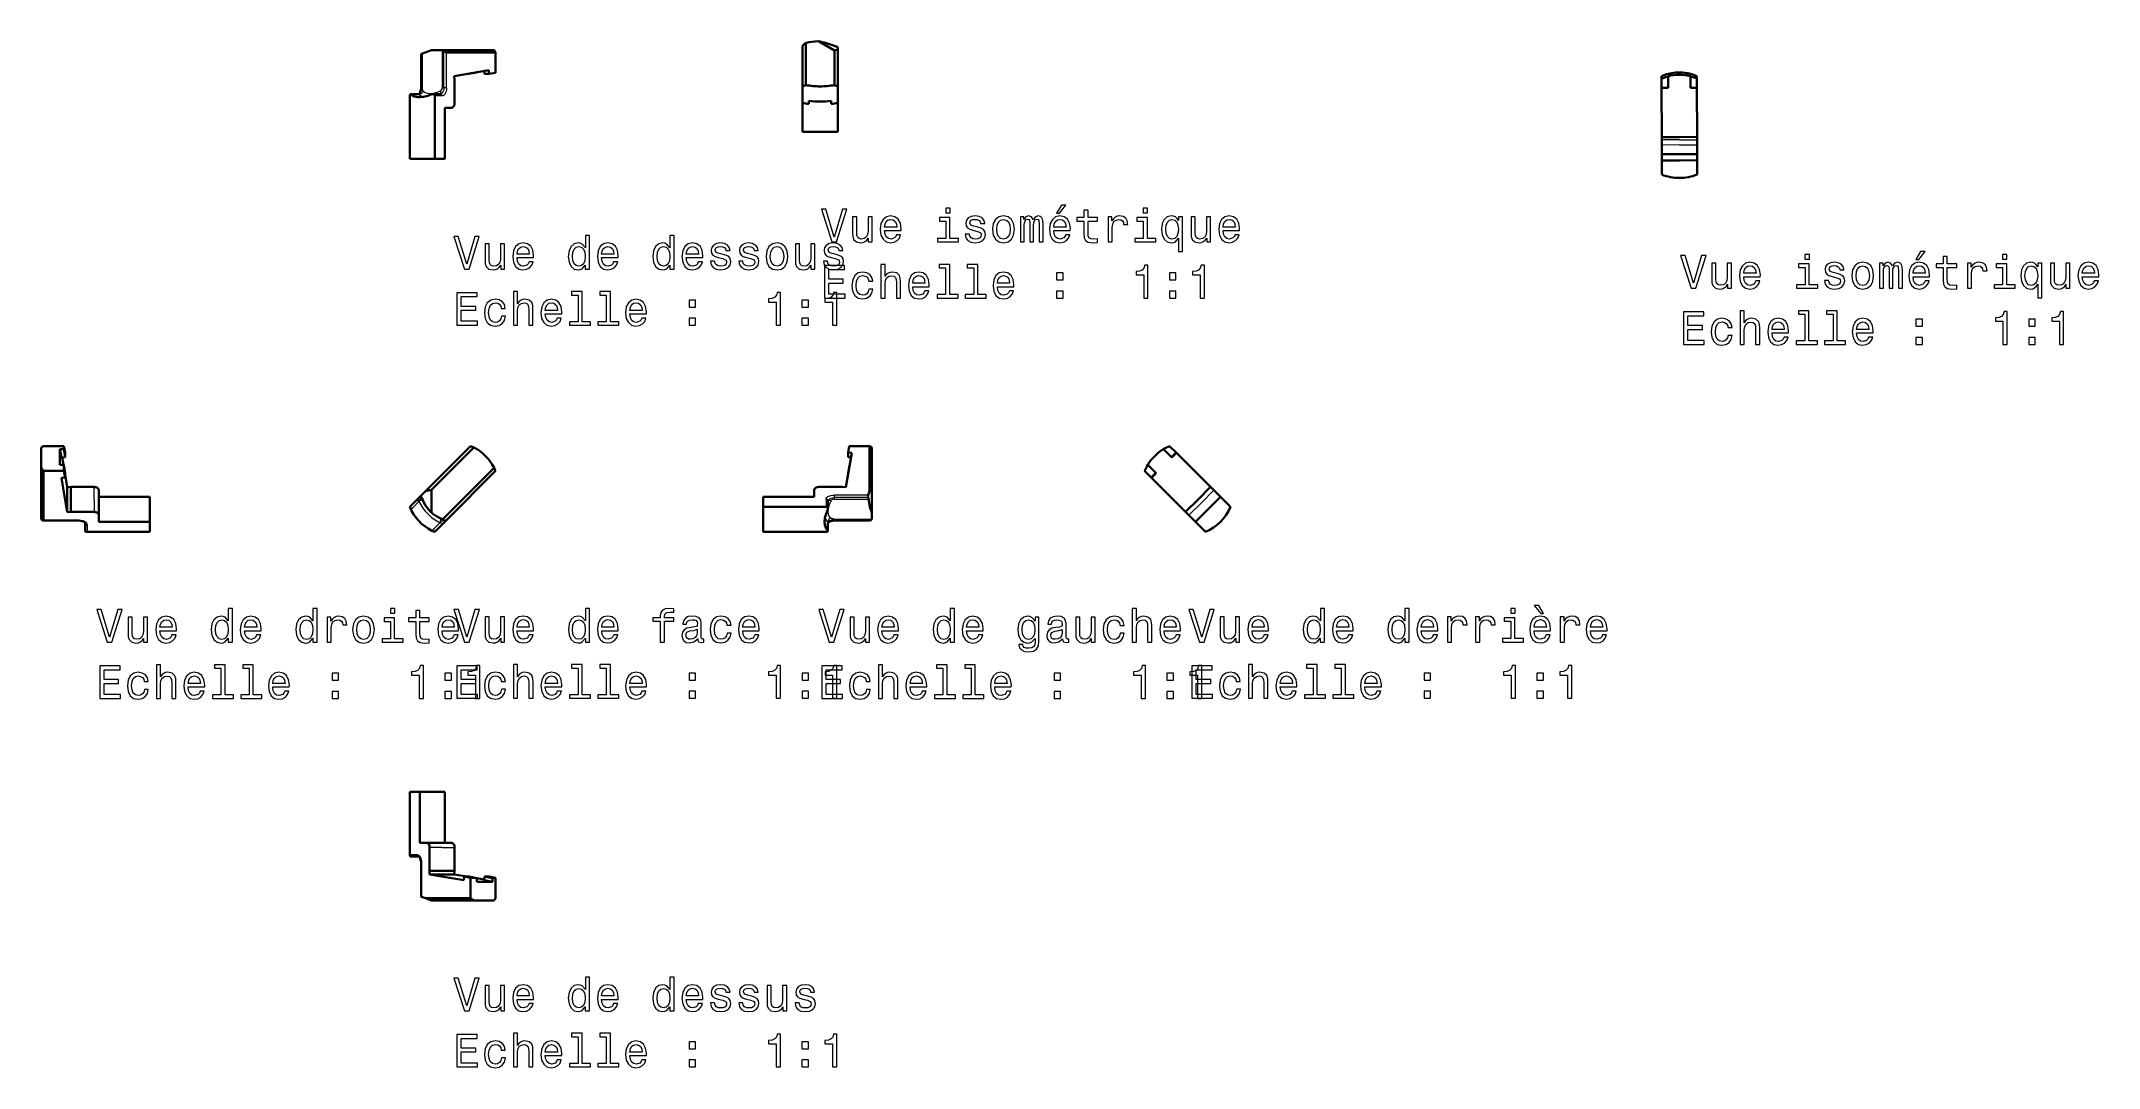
# Model space of a CAD drawing. Extents: x 550 to 772, y 358 to 469.
import ezdxf

# ---------------------------------------------------------------- set-up
doc = ezdxf.new("R2010")
doc.units = 0

msp = doc.modelspace()

# ---------------------------------------------------------------- linework, layer by layer
at = {"color": 7, "lineweight": 35, "ltscale": 0.001567}
for p, q in [((591.099121, 467.295715), (591.157715, 467.317963)), ((591.157715, 376.614441), (591.099121, 376.636719))]:
    msp.add_line(p, q, dxfattribs=at)
at = {"color": 7, "lineweight": 35, "ltscale": 0.090266}
for p, q in [((591.099121, 467.295715), (591.099121, 463.685059)), ((591.099121, 376.636719), (591.099121, 380.247345))]:
    msp.add_line(p, q, dxfattribs=at)
at = {"color": 7, "lineweight": 35, "ltscale": 0.002455}
msp.add_line((591.249512, 467.352844), (591.157715, 467.317963), dxfattribs=at)
at = {"color": 7, "lineweight": 13, "ltscale": 0.090823}
for p, q in [((591.157715, 467.317963), (591.157715, 463.685059)), ((639.213623, 419.844727), (635.580688, 419.844727)), ((639.213623, 419.56189), (635.580688, 419.56189)), ((591.157715, 376.614441), (591.157715, 380.247345))]:
    msp.add_line(p, q, dxfattribs=at)
at = {"color": 7, "lineweight": 35, "ltscale": 0.026301}
msp.add_line((592.232971, 467.726501), (591.249512, 467.352844), dxfattribs=at)
at = {"color": 7, "lineweight": 13, "ltscale": 0.091695}
msp.add_line((591.249512, 463.685059), (591.249512, 467.352844), dxfattribs=at)
at = {"color": 7, "lineweight": 35, "ltscale": 0.028793}
msp.add_line((592.232971, 467.726501), (593.384705, 467.726501), dxfattribs=at)
at = {"color": 7, "lineweight": 35, "ltscale": 0.000993}
msp.add_line((593.384705, 467.726501), (593.424438, 467.726501), dxfattribs=at)
at = {"color": 7, "lineweight": 13, "ltscale": 0.101392}
msp.add_line((593.384705, 463.670837), (593.384705, 467.726501), dxfattribs=at)
at = {"color": 7, "lineweight": 35, "ltscale": 0.138275}
msp.add_line((598.955444, 467.726501), (593.424438, 467.726501), dxfattribs=at)
at = {"color": 7, "lineweight": 13, "ltscale": 0.098792}
for p, q in [((593.543701, 463.670837), (593.543701, 467.622498)), ((635.566467, 417.154175), (639.518127, 417.154175))]:
    msp.add_line(p, q, dxfattribs=at)
at = {"color": 7, "lineweight": 13, "ltscale": 0.095073}
for p, q in [((593.833679, 463.670837), (593.833679, 467.473755)), ((554.261597, 417.146667), (550.458679, 417.146667))]:
    msp.add_line(p, q, dxfattribs=at)
at = {"color": 7, "lineweight": 35, "ltscale": 0.132048}
for p, q in [((599.115601, 467.473755), (593.833679, 467.473755)), ((550.458679, 422.428589), (550.458679, 417.146667))]:
    msp.add_line(p, q, dxfattribs=at)
at = {"color": 7, "lineweight": 35, "ltscale": 0.055051}
for p, q in [((599.115601, 467.473755), (599.115601, 465.271698)), ((552.660706, 425.115601), (550.458679, 425.115601)), ((637.167358, 425.115601), (639.369385, 425.115601)), ((550.458679, 422.428589), (552.660706, 422.428589)), ((596.428589, 378.660706), (596.428589, 376.458649)), ((599.115601, 376.458649), (599.115601, 378.660706))]:
    msp.add_line(p, q, dxfattribs=at)
at = {"color": 7, "lineweight": 35, "ltscale": 0.107817}
msp.add_line((632.144226, 463.82489), (632.144226, 468.137573), dxfattribs=at)
at = {"color": 7, "lineweight": 35, "ltscale": 0.1129}
msp.add_line((632.501709, 463.955688), (632.501709, 468.47168), dxfattribs=at)
at = {"color": 7, "lineweight": 35, "ltscale": 0.006216}
msp.add_line((634.04425, 468.553955), (633.828918, 468.678284), dxfattribs=at)
at = {"color": 7, "lineweight": 35, "ltscale": 0.044529}
msp.add_line((634.04425, 468.553955), (635.586792, 467.663361), dxfattribs=at)
at = {"color": 7, "lineweight": 35, "ltscale": 0.009513}
msp.add_line((635.586792, 467.663361), (635.944275, 467.793762), dxfattribs=at)
at = {"color": 7, "lineweight": 35, "ltscale": 0.092692}
msp.add_line((635.586792, 463.955688), (635.586792, 467.663361), dxfattribs=at)
at = {"color": 7, "lineweight": 35, "ltscale": 0.00519}
msp.add_line((635.944275, 467.793762), (635.944275, 468.001343), dxfattribs=at)
at = {"color": 7, "lineweight": 35, "ltscale": 0.099222}
msp.add_line((635.944275, 463.82489), (635.944275, 467.793762), dxfattribs=at)
at = {"color": 7, "lineweight": 35, "ltscale": 0.094031}
for p, q in [((598.379639, 465.548645), (594.672302, 464.914093)), ((637.444336, 424.379639), (636.809753, 420.672302)), ((552.383789, 421.692627), (553.018311, 417.985291)), ((595.692627, 378.383759), (591.985291, 379.018311))]:
    msp.add_line(p, q, dxfattribs=at)
at = {"color": 7, "lineweight": 35, "ltscale": 0.004051}
msp.add_line((596.221619, 465.15155), (596.05957, 465.15155), dxfattribs=at)
at = {"color": 7, "lineweight": 35, "ltscale": 0.000686}
for p, q in [((596.221619, 465.15155), (596.219238, 465.178894)), ((637.04718, 422.221588), (637.074524, 422.219238))]:
    msp.add_line(p, q, dxfattribs=at)
at = {"color": 7, "lineweight": 35, "ltscale": 0.021901}
for p, q in [((597.085083, 465.299347), (596.221619, 465.15155)), ((597.085083, 378.633057), (596.221619, 378.780853))]:
    msp.add_line(p, q, dxfattribs=at)
at = {"color": 7, "lineweight": 35, "ltscale": 0.000694}
msp.add_line((597.085083, 465.327087), (597.085083, 465.299347), dxfattribs=at)
at = {"color": 7, "lineweight": 35, "ltscale": 0.007869}
msp.add_line((597.91864, 465.15155), (597.891785, 465.465149), dxfattribs=at)
at = {"color": 7, "lineweight": 35, "ltscale": 0.012375}
for p, q in [((597.91864, 465.15155), (598.413635, 465.15155)), ((552.780884, 423.91864), (552.780884, 424.413635)), ((637.04718, 423.91864), (637.04718, 424.413635)), ((596.221619, 378.780853), (595.726624, 378.780853)), ((597.91864, 378.780853), (598.413635, 378.780853))]:
    msp.add_line(p, q, dxfattribs=at)
at = {"color": 7, "lineweight": 35, "ltscale": 0.009964}
for p, q in [((598.413635, 465.15155), (598.379639, 465.548645)), ((594.706299, 464.516998), (594.672302, 464.914093)), ((552.780884, 423.91864), (552.383789, 423.884674)), ((552.780884, 421.726624), (552.383789, 421.692627)), ((553.415405, 420.706268), (553.018311, 420.672302)), ((636.412659, 420.706268), (636.809753, 420.672302)), ((553.415405, 418.019257), (553.018311, 417.985291)), ((592.019287, 379.415405), (591.985291, 379.018311)), ((594.706299, 379.415405), (594.672302, 379.018311)), ((595.726624, 378.780853), (595.692627, 378.383759)), ((597.91864, 378.780853), (597.884644, 378.383759))]:
    msp.add_line(p, q, dxfattribs=at)
at = {"color": 7, "lineweight": 35, "ltscale": 0.017804}
for p, q in [((598.413635, 465.15155), (599.115601, 465.271698)), ((552.780884, 424.413635), (552.660706, 425.115601)), ((637.04718, 424.413635), (637.167358, 425.115601)), ((552.780884, 421.726624), (552.660706, 422.428589)), ((595.726624, 378.780853), (596.428589, 378.660706)), ((598.413635, 378.780853), (599.115601, 378.660706))]:
    msp.add_line(p, q, dxfattribs=at)
at = {"color": 7, "lineweight": 35, "ltscale": 0.004294}
for p, q in [((590.131409, 462.990051), (589.959656, 462.990051)), ((590.131409, 380.942322), (589.959656, 380.942322))]:
    msp.add_line(p, q, dxfattribs=at)
at = {"color": 7, "lineweight": 13, "ltscale": 0.004823}
msp.add_line((590.191772, 462.970947), (589.99884, 462.970947), dxfattribs=at)
at = {"color": 7, "lineweight": 35, "ltscale": 0.016943}
for p, q in [((590.809143, 462.990051), (590.131409, 462.990051)), ((590.809143, 380.942322), (590.131409, 380.942322))]:
    msp.add_line(p, q, dxfattribs=at)
at = {"color": 7, "lineweight": 13, "ltscale": 0.016943}
for p, q in [((590.869507, 462.970947), (590.191772, 462.970947)), ((590.667725, 381.142334), (589.98999, 381.142334))]:
    msp.add_line(p, q, dxfattribs=at)
at = {"color": 7, "lineweight": 35, "ltscale": 0.000491}
for p, q in [((590.828674, 462.992004), (590.809143, 462.990051)), ((590.828674, 380.940399), (590.809143, 380.942322))]:
    msp.add_line(p, q, dxfattribs=at)
at = {"color": 7, "lineweight": 13, "ltscale": 0.000878}
msp.add_line((590.869507, 462.970947), (590.90387, 462.978119), dxfattribs=at)
at = {"color": 7, "lineweight": 13, "ltscale": 0.001465}
for p, q in [((591.157715, 463.685059), (591.099121, 463.685059)), ((554.261597, 417.146667), (554.261597, 417.088074)), ((591.099121, 380.247345), (591.157715, 380.247345))]:
    msp.add_line(p, q, dxfattribs=at)
at = {"color": 7, "lineweight": 13, "ltscale": 0.002295}
msp.add_line((591.249512, 463.685059), (591.157715, 463.685059), dxfattribs=at)
at = {"color": 7, "lineweight": 35, "ltscale": 0.000361}
msp.add_line((592.279968, 462.96991), (592.26709, 462.963409), dxfattribs=at)
at = {"color": 7, "lineweight": 35, "ltscale": 0.004254}
msp.add_line((592.533936, 462.990204), (592.36377, 462.990204), dxfattribs=at)
at = {"color": 7, "lineweight": 35, "ltscale": 0.016934}
msp.add_line((593.211304, 462.990204), (592.533936, 462.990204), dxfattribs=at)
at = {"color": 7, "lineweight": 13, "ltscale": 0.003975}
msp.add_line((593.384705, 463.670837), (593.543701, 463.670837), dxfattribs=at)
at = {"color": 7, "lineweight": 13, "ltscale": 0.007249}
msp.add_line((593.833679, 463.670837), (593.543701, 463.670837), dxfattribs=at)
at = {"color": 7, "lineweight": 35, "ltscale": 0.049762}
for p, q in [((594.706299, 462.52652), (594.706299, 464.516998)), ((555.405884, 420.706268), (553.415405, 420.706268)), ((634.42218, 420.706268), (636.412659, 420.706268)), ((555.405884, 418.019257), (553.415405, 418.019257)), ((592.019287, 381.405884), (592.019287, 379.415405)), ((594.706299, 381.405884), (594.706299, 379.415405))]:
    msp.add_line(p, q, dxfattribs=at)
at = {"color": 7, "lineweight": 35, "ltscale": 0.044949}
for p, q in [((632.144226, 463.82489), (632.144226, 462.026917)), ((635.944275, 462.026917), (635.944275, 463.82489))]:
    msp.add_line(p, q, dxfattribs=at)
at = {"color": 7, "lineweight": 35, "ltscale": 0.001044}
msp.add_line((635.944275, 463.385681), (635.944275, 463.42746), dxfattribs=at)
at = {"color": 7, "lineweight": 35, "ltscale": 0.010401}
msp.add_line((635.944275, 463.385712), (635.944275, 462.969666), dxfattribs=at)
at = {"color": 7, "lineweight": 35, "ltscale": 0.005283}
msp.add_line((635.944275, 462.969666), (635.944275, 462.758362), dxfattribs=at)
at = {"color": 7, "lineweight": 35, "ltscale": 0.006615}
msp.add_line((724.611145, 464.903931), (724.611755, 464.639343), dxfattribs=at)
at = {"color": 7, "lineweight": 35, "ltscale": 0.024999}
for p, q in [((724.614136, 463.639374), (724.611755, 464.639343)), ((673.73584, 417.66571), (674.442932, 416.958618))]:
    msp.add_line(p, q, dxfattribs=at)
at = {"color": 7, "lineweight": 35, "ltscale": 0.0175}
for p, q in [((725.314148, 463.641022), (724.614136, 463.639374)), ((671.90094, 423.884674), (672.395935, 424.379639)), ((670.169922, 422.221588), (669.674927, 421.726624))]:
    msp.add_line(p, q, dxfattribs=at)
at = {"color": 7, "lineweight": 35, "ltscale": 0.132032}
for p, q in [((724.614136, 463.639374), (724.62677, 458.358124)), ((728.414124, 463.648438), (728.426758, 458.367188))]:
    msp.add_line(p, q, dxfattribs=at)
at = {"color": 7, "lineweight": 35, "ltscale": 0.00121}
msp.add_line((725.311218, 464.871155), (725.311096, 464.919556), dxfattribs=at)
at = {"color": 7, "lineweight": 35, "ltscale": 0.030753}
for p, q in [((725.311218, 464.871155), (725.314148, 463.641022)), ((727.711182, 464.876862), (727.714172, 463.646759))]:
    msp.add_line(p, q, dxfattribs=at)
at = {"color": 7, "lineweight": 35, "ltscale": 0.001211}
msp.add_line((727.711121, 464.925293), (727.711182, 464.876862), dxfattribs=at)
at = {"color": 7, "lineweight": 35, "ltscale": 0.017499}
msp.add_line((727.714172, 463.646759), (728.414124, 463.648438), dxfattribs=at)
at = {"color": 7, "lineweight": 35, "ltscale": 0.006614}
msp.add_line((728.411743, 464.648438), (728.411133, 464.912994), dxfattribs=at)
at = {"color": 7, "lineweight": 35, "ltscale": 0.025}
for p, q in [((728.414124, 463.648438), (728.411743, 464.648438)), ((676.422852, 420.352722), (677.129944, 419.645599))]:
    msp.add_line(p, q, dxfattribs=at)
at = {"color": 7, "lineweight": 35, "ltscale": 0.006589}
for p, q in [((589.872681, 462.52652), (589.872681, 462.79007)), ((634.42218, 418.559692), (634.68573, 418.559692)), ((589.872681, 381.405884), (589.872681, 381.142334))]:
    msp.add_line(p, q, dxfattribs=at)
at = {"color": 7, "lineweight": 35, "ltscale": 0.162738}
for p, q in [((589.872681, 456.016998), (589.872681, 462.52652)), ((592.559692, 456.016998), (592.559692, 462.52652)), ((627.912659, 418.559692), (634.42218, 418.559692)), ((561.915405, 415.872681), (555.405884, 415.872681)), ((627.912659, 415.872681), (634.42218, 415.872681)), ((589.872681, 387.915405), (589.872681, 381.405884))]:
    msp.add_line(p, q, dxfattribs=at)
at = {"color": 7, "lineweight": 13, "ltscale": 0.002893}
msp.add_line((592.675415, 462.790222), (592.559692, 462.790222), dxfattribs=at)
at = {"color": 7, "lineweight": 35, "ltscale": 0.006593}
msp.add_line((592.559692, 462.52652), (592.559692, 462.790222), dxfattribs=at)
at = {"color": 7, "lineweight": 13, "ltscale": 0.016933}
for p, q in [((593.352722, 462.790192), (592.675415, 462.790222)), ((555.142212, 416.66571), (555.142212, 415.988373)), ((634.865601, 416.869171), (634.865601, 416.191864))]:
    msp.add_line(p, q, dxfattribs=at)
at = {"color": 7, "lineweight": 35, "ltscale": 0.1375}
for p, q in [((593.64563, 456.016998), (593.64563, 461.516998)), ((561.915405, 419.645599), (556.415405, 419.645599)), ((627.912659, 419.645599), (633.412659, 419.645599)), ((561.915405, 416.958618), (556.415405, 416.958618)), ((590.958618, 387.915405), (590.958618, 382.415405)), ((593.64563, 387.915405), (593.64563, 382.415405))]:
    msp.add_line(p, q, dxfattribs=at)
at = {"color": 7, "lineweight": 35, "ltscale": 0.017677}
for p, q in [((594.352722, 461.516998), (593.64563, 461.516998)), ((556.415405, 417.66571), (556.415405, 416.958618)), ((591.66571, 382.415405), (590.958618, 382.415405))]:
    msp.add_line(p, q, dxfattribs=at)
at = {"color": 7, "lineweight": 35, "ltscale": 0.012738}
for p, q in [((594.706299, 462.52652), (594.706299, 462.016998)), ((555.405884, 420.706268), (555.915405, 420.706268)), ((634.42218, 420.706268), (633.912659, 420.706268)), ((555.405884, 418.019257), (555.915405, 418.019257)), ((592.019287, 381.405884), (592.019287, 381.915405)), ((594.706299, 381.405884), (594.706299, 381.915405))]:
    msp.add_line(p, q, dxfattribs=at)
at = {"color": 7, "lineweight": 35, "ltscale": 0.077255}
msp.add_line((632.144226, 458.936707), (632.144226, 462.026917), dxfattribs=at)
at = {"color": 7, "lineweight": 35, "ltscale": 0.008224}
for p, q in [((632.844238, 461.917603), (632.844238, 462.246582)), ((635.244263, 462.246582), (635.244263, 461.917603))]:
    msp.add_line(p, q, dxfattribs=at)
at = {"color": 7, "lineweight": 35, "ltscale": 0.095541}
msp.add_line((635.944275, 458.936707), (635.944275, 462.758362), dxfattribs=at)
at = {"color": 7, "lineweight": 35, "ltscale": 0.047501}
for p, q in [((634.04425, 458.936707), (632.144226, 458.936707)), ((634.04425, 458.936707), (635.944275, 458.936707)), ((726.531189, 456.513092), (724.631165, 456.508545)), ((726.526733, 458.362671), (728.426758, 458.367188)), ((726.532776, 455.852234), (724.632751, 455.847717))]:
    msp.add_line(p, q, dxfattribs=at)
at = {"color": 7, "lineweight": 35, "ltscale": 0.047499}
for p, q in [((724.62677, 458.358124), (726.526733, 458.362671)), ((726.531189, 456.513092), (728.431152, 456.517609)), ((726.532776, 455.852234), (728.432739, 455.856781))]:
    msp.add_line(p, q, dxfattribs=at)
at = {"color": 7, "lineweight": 35, "ltscale": 0.005979}
msp.add_line((724.627319, 458.118958), (724.62677, 458.358124), dxfattribs=at)
at = {"color": 7, "lineweight": 35, "ltscale": 0.00153}
for p, q in [((724.627319, 458.118958), (724.627502, 458.057739)), ((728.427307, 458.128052), (728.42749, 458.066833))]:
    msp.add_line(p, q, dxfattribs=at)
at = {"color": 7, "lineweight": 13, "ltscale": 0.047499}
for p, q in [((726.527466, 458.062286), (724.627502, 458.057739)), ((726.528809, 457.505829), (728.428772, 457.510376))]:
    msp.add_line(p, q, dxfattribs=at)
at = {"color": 7, "lineweight": 35, "ltscale": 0.013911}
for p, q in [((724.627502, 458.057739), (724.628784, 457.501312)), ((728.42749, 458.066833), (728.428772, 457.510376))]:
    msp.add_line(p, q, dxfattribs=at)
at = {"color": 7, "lineweight": 13, "ltscale": 0.047501}
for p, q in [((726.528809, 457.505829), (724.628784, 457.501312)), ((726.527466, 458.062286), (728.42749, 458.066833))]:
    msp.add_line(p, q, dxfattribs=at)
at = {"color": 7, "lineweight": 35, "ltscale": 0.024819}
for p, q in [((724.628784, 457.501312), (724.631165, 456.508545)), ((728.428772, 457.510376), (728.431152, 456.517609))]:
    msp.add_line(p, q, dxfattribs=at)
at = {"color": 7, "lineweight": 35, "ltscale": 0.016521}
for p, q in [((724.632751, 455.847717), (724.631165, 456.508545)), ((728.432739, 455.856781), (728.431152, 456.517609))]:
    msp.add_line(p, q, dxfattribs=at)
at = {"color": 7, "lineweight": 35, "ltscale": 0.005978}
msp.add_line((728.427307, 458.128052), (728.426758, 458.367188), dxfattribs=at)
at = {"color": 7, "lineweight": 35, "ltscale": 0.026971}
for p, q in [((589.872681, 456.016998), (590.951538, 456.016998)), ((627.912659, 415.872681), (627.912659, 416.951538))]:
    msp.add_line(p, q, dxfattribs=at)
at = {"color": 7, "lineweight": 35, "ltscale": 0.040204}
for p, q in [((592.559692, 456.016998), (590.951538, 456.016998)), ((627.912659, 418.559692), (627.912659, 416.951538))]:
    msp.add_line(p, q, dxfattribs=at)
at = {"color": 7, "lineweight": 35, "ltscale": 0.027148}
for p, q in [((593.64563, 456.016998), (592.559692, 456.016998)), ((627.912659, 419.645599), (627.912659, 418.559692)), ((561.915405, 416.958618), (561.915405, 415.872681)), ((590.958618, 387.915405), (589.872681, 387.915405))]:
    msp.add_line(p, q, dxfattribs=at)
at = {"color": 7, "lineweight": 35, "ltscale": 0.038116}
msp.add_line((724.632751, 455.847717), (724.636414, 454.32309), dxfattribs=at)
at = {"color": 7, "lineweight": 35, "ltscale": 0.038115}
msp.add_line((728.432739, 455.856781), (728.436401, 454.332184), dxfattribs=at)
at = {"color": 7, "lineweight": 35, "ltscale": 0.022968}
for p, q in [((550.205872, 424.036743), (550.205872, 424.955444)), ((598.036743, 376.205872), (598.955444, 376.205872))]:
    msp.add_line(p, q, dxfattribs=at)
at = {"color": 7, "lineweight": 35, "ltscale": 0.031569}
for p, q in [((550.205872, 424.036743), (550.205872, 422.773987)), ((598.036743, 376.205872), (596.773987, 376.205872))]:
    msp.add_line(p, q, dxfattribs=at)
at = {"color": 7, "lineweight": 35, "ltscale": 0.010072}
for p, q in [((552.230164, 424.782166), (552.633057, 424.782166)), ((552.633057, 423.085114), (552.230164, 423.085114))]:
    msp.add_line(p, q, dxfattribs=at)
at = {"color": 7, "lineweight": 35, "ltscale": 0.022764}
for p, q in [((552.230164, 424.782166), (552.383789, 423.884674)), ((598.782166, 378.230133), (597.884644, 378.383759))]:
    msp.add_line(p, q, dxfattribs=at)
at = {"color": 7, "lineweight": 35, "ltscale": 0.020461}
msp.add_line((552.467285, 423.891815), (552.605347, 423.085114), dxfattribs=at)
at = {"color": 7, "lineweight": 35, "ltscale": 0.021902}
for p, q in [((552.633057, 424.782166), (552.780884, 423.91864)), ((552.633057, 423.085114), (552.780884, 422.221588)), ((637.195007, 423.085114), (637.04718, 422.221588)), ((598.782166, 378.633057), (597.91864, 378.780853))]:
    msp.add_line(p, q, dxfattribs=at)
at = {"color": 7, "lineweight": 35, "ltscale": 0.171857}
msp.add_line((596.428589, 425.115601), (591.567749, 420.25473), dxfattribs=at)
at = {"color": 7, "lineweight": 35, "ltscale": 0.160549}
msp.add_line((596.773987, 424.955444), (592.232971, 420.414429), dxfattribs=at)
at = {"color": 7, "lineweight": 35, "ltscale": 0.009965}
msp.add_line((637.04718, 424.413635), (637.444336, 424.379639), dxfattribs=at)
at = {"color": 7, "lineweight": 35, "ltscale": 0.00787}
msp.add_line((637.04718, 423.91864), (637.36084, 423.891815), dxfattribs=at)
at = {"color": 7, "lineweight": 35, "ltscale": 0.000693}
msp.add_line((637.195007, 423.085114), (637.222717, 423.085114), dxfattribs=at)
at = {"color": 7, "lineweight": 35, "ltscale": 0.121522}
msp.add_line((639.369385, 425.115601), (639.369385, 420.25473), dxfattribs=at)
at = {"color": 7, "lineweight": 35, "ltscale": 0.113525}
for p, q in [((639.622192, 424.955444), (639.622192, 420.414429)), ((596.773987, 376.205872), (592.232971, 376.205872))]:
    msp.add_line(p, q, dxfattribs=at)
at = {"color": 7, "lineweight": 35, "ltscale": 0.03053}
msp.add_line((669.306396, 423.085114), (670.169922, 422.221588), dxfattribs=at)
at = {"color": 7, "lineweight": 35, "ltscale": 0.030529}
msp.add_line((671.003479, 424.782166), (671.866943, 423.91864), dxfattribs=at)
at = {"color": 7, "lineweight": 35, "ltscale": 0.024818}
for p, q in [((672.361938, 424.413635), (671.659973, 425.115601)), ((669.674927, 421.726624), (668.972961, 422.428589))]:
    msp.add_line(p, q, dxfattribs=at)
at = {"color": 7, "lineweight": 35, "ltscale": 0.017501}
for p, q in [((671.866943, 423.91864), (672.361938, 424.413635)), ((670.203918, 422.187622), (669.708923, 421.692627))]:
    msp.add_line(p, q, dxfattribs=at)
at = {"color": 7, "lineweight": 35, "ltscale": 0.001201}
for p, q in [((671.866943, 423.91864), (671.90094, 423.884674)), ((670.169922, 422.221588), (670.203918, 422.187622))]:
    msp.add_line(p, q, dxfattribs=at)
at = {"color": 7, "lineweight": 35, "ltscale": 0.001202}
for p, q in [((672.361938, 424.413635), (672.395935, 424.379639)), ((669.674927, 421.726624), (669.708923, 421.692627))]:
    msp.add_line(p, q, dxfattribs=at)
at = {"color": 7, "lineweight": 35, "ltscale": 0.129873}
msp.add_line((672.395935, 424.379639), (676.069275, 420.706268), dxfattribs=at)
at = {"color": 7, "lineweight": 35, "ltscale": 0.138274}
msp.add_line((550.205872, 422.773987), (550.205872, 417.243011), dxfattribs=at)
at = {"color": 7, "lineweight": 35, "ltscale": 0.012374}
msp.add_line((552.780884, 422.221588), (552.780884, 421.726624), dxfattribs=at)
at = {"color": 7, "lineweight": 35, "ltscale": 0.035186}
for p, q in [((552.780884, 422.05957), (553.018311, 420.672302)), ((596.05957, 378.780853), (594.672302, 379.018311))]:
    msp.add_line(p, q, dxfattribs=at)
at = {"color": 7, "lineweight": 35, "ltscale": 0.19555}
msp.add_line((598.955444, 422.773987), (593.424438, 417.243011), dxfattribs=at)
at = {"color": 7, "lineweight": 35, "ltscale": 0.186744}
msp.add_line((599.115601, 422.428589), (593.833679, 417.146667), dxfattribs=at)
at = {"color": 7, "lineweight": 35, "ltscale": 0.00405}
msp.add_line((637.04718, 422.221588), (637.04718, 422.05957), dxfattribs=at)
at = {"color": 7, "lineweight": 35, "ltscale": 0.131074}
msp.add_line((669.708923, 421.692627), (673.41626, 417.985291), dxfattribs=at)
at = {"color": 7, "lineweight": 35, "ltscale": 0.067175}
for p, q in [((553.018311, 417.985291), (553.018311, 420.672302)), ((594.672302, 379.018311), (591.985291, 379.018311))]:
    msp.add_line(p, q, dxfattribs=at)
at = {"color": 7, "lineweight": 35, "ltscale": 0.033588}
for p, q in [((553.415405, 419.362762), (553.415405, 420.706268)), ((553.415405, 418.019257), (553.415405, 419.362762)), ((556.415405, 419.009216), (556.415405, 420.352722)), ((556.415405, 419.009216), (556.415405, 417.66571)), ((561.915405, 418.302124), (561.915405, 416.958618)), ((592.302124, 387.915405), (590.958618, 387.915405)), ((592.302124, 387.915405), (593.64563, 387.915405)), ((593.009216, 382.415405), (591.66571, 382.415405)), ((593.009216, 382.415405), (594.352722, 382.415405)), ((593.362793, 379.415405), (592.019287, 379.415405)), ((594.706299, 379.415405), (593.362793, 379.415405))]:
    msp.add_line(p, q, dxfattribs=at)
at = {"color": 7, "lineweight": 13, "ltscale": 0.033588}
for p, q in [((555.915405, 419.362762), (555.915405, 420.706268)), ((555.915405, 419.362762), (555.915405, 418.019257)), ((593.362793, 381.915405), (592.019287, 381.915405)), ((593.362793, 381.915405), (594.706299, 381.915405))]:
    msp.add_line(p, q, dxfattribs=at)
at = {"color": 7, "lineweight": 35, "ltscale": 0.033587}
msp.add_line((561.915405, 418.302124), (561.915405, 419.645599), dxfattribs=at)
at = {"color": 7, "lineweight": 35, "ltscale": 0.004147}
msp.add_line((589.98999, 418.676971), (589.872681, 418.559692), dxfattribs=at)
at = {"color": 7, "lineweight": 35, "ltscale": 0.023962}
msp.add_line((590.667725, 419.354736), (589.98999, 418.676971), dxfattribs=at)
at = {"color": 7, "lineweight": 13, "ltscale": 0.023962}
msp.add_line((590.869507, 419.152954), (590.191772, 418.475189), dxfattribs=at)
at = {"color": 7, "lineweight": 35, "ltscale": 0.00202}
msp.add_line((590.667725, 419.354736), (590.724854, 419.411896), dxfattribs=at)
at = {"color": 7, "lineweight": 13, "ltscale": 0.007134}
msp.add_line((590.869507, 419.152954), (590.667725, 419.354736), dxfattribs=at)
at = {"color": 7, "lineweight": 35, "ltscale": 0.015303}
msp.add_line((590.724854, 419.411896), (591.157715, 419.844727), dxfattribs=at)
at = {"color": 7, "lineweight": 13, "ltscale": 0.001415}
msp.add_line((590.869507, 419.152954), (590.90387, 419.197906), dxfattribs=at)
at = {"color": 7, "lineweight": 13, "ltscale": 0.011094}
msp.add_line((590.90387, 419.197906), (591.157715, 419.56189), dxfattribs=at)
at = {"color": 7, "lineweight": 35, "ltscale": 0.014496}
msp.add_line((591.567749, 420.25473), (591.157715, 419.844727), dxfattribs=at)
at = {"color": 7, "lineweight": 35, "ltscale": 0.017103}
msp.add_line((592.232971, 420.414429), (591.567749, 420.25473), dxfattribs=at)
at = {"color": 7, "lineweight": 35, "ltscale": 0.054536}
for p, q in [((592.232971, 418.232971), (592.232971, 420.414429)), ((639.622192, 418.232971), (639.622192, 420.414429))]:
    msp.add_line(p, q, dxfattribs=at)
at = {"color": 7, "lineweight": 35, "ltscale": 0.017678}
msp.add_line((633.412659, 420.352722), (633.412659, 419.645599), dxfattribs=at)
at = {"color": 7, "lineweight": 13, "ltscale": 0.016944}
msp.add_line((634.68573, 419.354736), (634.68573, 418.676971), dxfattribs=at)
at = {"color": 7, "lineweight": 13, "ltscale": 0.002932}
msp.add_line((634.68573, 418.676971), (634.68573, 418.559692), dxfattribs=at)
at = {"color": 7, "lineweight": 35, "ltscale": 0.00049}
msp.add_line((634.885742, 419.213318), (634.887634, 419.232819), dxfattribs=at)
at = {"color": 7, "lineweight": 35, "ltscale": 0.016944}
msp.add_line((634.885742, 419.213318), (634.885742, 418.535553), dxfattribs=at)
at = {"color": 7, "lineweight": 13, "ltscale": 0.007071}
msp.add_line((635.580688, 419.56189), (635.580688, 419.844727), dxfattribs=at)
at = {"color": 7, "lineweight": 13, "ltscale": 0.003716}
msp.add_line((635.580688, 419.413269), (635.580688, 419.56189), dxfattribs=at)
at = {"color": 7, "lineweight": 13, "ltscale": 0.091696}
msp.add_line((635.580688, 419.413269), (639.248535, 419.413269), dxfattribs=at)
at = {"color": 7, "lineweight": 35, "ltscale": 0.010965}
msp.add_line((639.369385, 420.25473), (639.213623, 419.844727), dxfattribs=at)
at = {"color": 7, "lineweight": 35, "ltscale": 0.007476}
msp.add_line((639.622192, 420.414429), (639.369385, 420.25473), dxfattribs=at)
at = {"color": 7, "lineweight": 35, "ltscale": 0.0475}
for p, q in [((674.725769, 419.362762), (673.382263, 418.019257)), ((674.725769, 419.362762), (676.069275, 420.706268)), ((675.786438, 418.302124), (677.129944, 419.645599)), ((675.786438, 418.302124), (674.442932, 416.958618))]:
    msp.add_line(p, q, dxfattribs=at)
at = {"color": 7, "lineweight": 13, "ltscale": 0.0475}
for q in [(673.73584, 417.66571), (676.422852, 420.352722)]:
    msp.add_line((675.079346, 419.009216), q, dxfattribs=at)
at = {"color": 7, "lineweight": 35, "ltscale": 0.0125}
for p, q in [((676.069275, 420.706268), (676.422852, 420.352722)), ((673.382263, 418.019257), (673.73584, 417.66571))]:
    msp.add_line(p, q, dxfattribs=at)
at = {"color": 7, "lineweight": 35, "ltscale": 0.038393}
msp.add_line((677.129944, 419.645599), (678.215881, 418.559692), dxfattribs=at)
at = {"color": 7, "lineweight": 35, "ltscale": 0.096109}
for p, q in [((554.261597, 417.088074), (550.417236, 417.088074)), ((635.566467, 417.088074), (639.410828, 417.088074))]:
    msp.add_line(p, q, dxfattribs=at)
at = {"color": 7, "lineweight": 35, "ltscale": 0.016933}
for p, q in [((554.9422, 416.807129), (554.9422, 416.129791)), ((634.885864, 416.807129), (634.885864, 416.129791))]:
    msp.add_line(p, q, dxfattribs=at)
at = {"color": 7, "lineweight": 13, "ltscale": 0.006821}
msp.add_line((590.191772, 418.475189), (589.99884, 418.282288), dxfattribs=at)
at = {"color": 7, "lineweight": 35, "ltscale": 0.007613}
for p, q in [((592.232971, 418.232971), (592.232971, 417.928436)), ((639.622192, 418.232971), (639.622192, 417.928436))]:
    msp.add_line(p, q, dxfattribs=at)
at = {"color": 7, "lineweight": 13, "ltscale": 0.023933}
msp.add_line((592.460632, 416.199921), (593.137634, 416.87677), dxfattribs=at)
at = {"color": 7, "lineweight": 13, "ltscale": 0.023946}
msp.add_line((593.149231, 416.869171), (592.471924, 416.191864), dxfattribs=at)
at = {"color": 7, "lineweight": 35, "ltscale": 0.023947}
msp.add_line((593.352722, 416.66571), (592.675415, 415.988373), dxfattribs=at)
at = {"color": 7, "lineweight": 13, "ltscale": 0.000347}
msp.add_line((593.149231, 416.869171), (593.137634, 416.87677), dxfattribs=at)
at = {"color": 7, "lineweight": 13, "ltscale": 0.007194}
msp.add_line((593.149231, 416.869171), (593.352722, 416.66571), dxfattribs=at)
at = {"color": 7, "lineweight": 35, "ltscale": 0.017004}
msp.add_line((593.833679, 417.146667), (593.352722, 416.66571), dxfattribs=at)
at = {"color": 7, "lineweight": 13, "ltscale": 0.016921}
msp.add_line((634.85907, 416.199921), (634.859131, 416.87677), dxfattribs=at)
at = {"color": 7, "lineweight": 13, "ltscale": 0.000249}
msp.add_line((634.865601, 416.869171), (634.859131, 416.87677), dxfattribs=at)
at = {"color": 7, "lineweight": 35, "ltscale": 0.004295}
msp.add_line((634.885742, 418.535553), (634.885742, 418.36377), dxfattribs=at)
at = {"color": 7, "lineweight": 13, "ltscale": 0.002625}
msp.add_line((635.566467, 417.259186), (635.566467, 417.154175), dxfattribs=at)
at = {"color": 7, "lineweight": 13, "ltscale": 0.101393}
msp.add_line((635.566467, 417.259186), (639.622192, 417.259186), dxfattribs=at)
at = {"color": 7, "lineweight": 13, "ltscale": 0.001653}
msp.add_line((635.566467, 417.088074), (635.566467, 417.154175), dxfattribs=at)
at = {"color": 7, "lineweight": 35, "ltscale": 0.01673}
msp.add_line((639.622192, 417.928406), (639.622192, 417.259186), dxfattribs=at)
at = {"color": 7, "lineweight": 35, "ltscale": 0.000404}
msp.add_line((639.622192, 417.259186), (639.622192, 417.243011), dxfattribs=at)
at = {"color": 7, "lineweight": 35, "ltscale": 0.038394}
msp.add_line((674.442932, 416.958618), (675.52887, 415.872681), dxfattribs=at)
at = {"color": 7, "lineweight": 35, "ltscale": 0.004253}
for p, q in [((554.9422, 416.129791), (554.9422, 415.959656)), ((634.885864, 416.129791), (634.885864, 415.959656))]:
    msp.add_line(p, q, dxfattribs=at)
at = {"color": 7, "lineweight": 13, "ltscale": 0.002892}
msp.add_line((555.142212, 415.988373), (555.142212, 415.872681), dxfattribs=at)
at = {"color": 7, "lineweight": 35, "ltscale": 0.006592}
for p, q in [((555.405884, 415.872681), (555.142212, 415.872681)), ((634.42218, 415.872681), (634.685852, 415.872681))]:
    msp.add_line(p, q, dxfattribs=at)
at = {"color": 7, "lineweight": 13, "ltscale": 0.006843}
msp.add_line((592.460632, 416.199921), (592.26709, 416.006348), dxfattribs=at)
at = {"color": 7, "lineweight": 35, "ltscale": 0.000359}
msp.add_line((592.279968, 415.999969), (592.26709, 416.006348), dxfattribs=at)
at = {"color": 7, "lineweight": 13, "ltscale": 0.006786}
msp.add_line((592.471924, 416.191864), (592.279968, 415.999969), dxfattribs=at)
at = {"color": 7, "lineweight": 35, "ltscale": 0.004091}
msp.add_line((592.675415, 415.988373), (592.559692, 415.872681), dxfattribs=at)
at = {"color": 7, "lineweight": 13, "ltscale": 0.004839}
msp.add_line((634.85907, 416.199921), (634.85907, 416.006348), dxfattribs=at)
at = {"color": 7, "lineweight": 35, "ltscale": 0.000228}
msp.add_line((634.865601, 415.999969), (634.85907, 416.006348), dxfattribs=at)
at = {"color": 7, "lineweight": 13, "ltscale": 0.004797}
msp.add_line((634.865601, 416.191864), (634.865601, 415.999969), dxfattribs=at)
at = {"color": 7, "lineweight": 13, "ltscale": 0.002933}
msp.add_line((589.98999, 381.142334), (589.872681, 381.142334), dxfattribs=at)
at = {"color": 7, "lineweight": 35, "ltscale": 0.010966}
msp.add_line((591.567749, 376.458649), (591.157715, 376.614441), dxfattribs=at)
at = {"color": 7, "lineweight": 35, "ltscale": 0.010073}
for p, q in [((597.085083, 378.230133), (597.085083, 378.633057)), ((598.782166, 378.633057), (598.782166, 378.230133))]:
    msp.add_line(p, q, dxfattribs=at)
at = {"color": 7, "lineweight": 35, "ltscale": 0.020459}
msp.add_line((597.891785, 378.467255), (597.085144, 378.605347), dxfattribs=at)
at = {"color": 7, "lineweight": 35, "ltscale": 0.121521}
msp.add_line((596.428589, 376.458649), (591.567749, 376.458649), dxfattribs=at)
at = {"color": 7, "lineweight": 35, "ltscale": 0.017791}
msp.add_line((592.232971, 376.205872), (591.567749, 376.458649), dxfattribs=at)
at = {"color": 7, "lineweight": 35}
for points in [[(589.872681, 462.79007), (589.882019, 462.881805), (589.909485, 462.954865), (589.930054, 462.978699), (589.959656, 462.990051)], [(589.99884, 462.970947), (590.167114, 462.834503), (590.362488, 462.735657), (590.582397, 462.671875), (590.761597, 462.64563), (590.951538, 462.636993)], [(591.099121, 463.685059), (591.075012, 463.404846), (591.010498, 463.18924), (590.932068, 463.062103), (590.875366, 463.01178), (590.828674, 462.992004)], [(592.26709, 462.963409), (591.812317, 462.780151), (591.368347, 462.672607), (590.951538, 462.636993)], [(554.9422, 416.807129), (554.932617, 416.84726), (554.894714, 416.901367), (554.811279, 416.966766), (554.673645, 417.028748), (554.440674, 417.078186), (554.261597, 417.088074)], [(634.866577, 418.282288), (634.679077, 417.822479), (634.569092, 417.373169), (634.532654, 416.951538)], [(634.85907, 416.006348), (634.755676, 416.129364), (634.673218, 416.267487), (634.610474, 416.420258), (634.566772, 416.586151), (634.532654, 416.951538)], [(634.885864, 416.807129), (634.895447, 416.84726), (634.93335, 416.901367), (635.016785, 416.966766), (635.154419, 417.028748), (635.387329, 417.078186), (635.566467, 417.088074)], [(555.142212, 415.872681), (555.050476, 415.881989), (554.977417, 415.909515), (554.953552, 415.930054), (554.9422, 415.959656)], [(634.685852, 415.872681), (634.777588, 415.881989), (634.850647, 415.909515), (634.874512, 415.930054), (634.885864, 415.959656)], [(589.872681, 381.142334), (589.882019, 381.050598), (589.909485, 380.977539), (589.930054, 380.953674), (589.959656, 380.942352)], [(591.099121, 380.247345), (591.075012, 380.527588), (591.010498, 380.743164), (590.932068, 380.8703), (590.875366, 380.920624), (590.828674, 380.940399)]]:
    msp.add_lwpolyline(points, dxfattribs=at)
at = {"color": 7, "lineweight": 13}
for points in [[(590.90387, 462.978119), (590.990051, 463.026245), (591.057312, 463.111725), (591.123108, 463.290131), (591.144714, 463.421295), (591.157715, 463.685059)], [(591.327148, 463.324951), (591.283936, 463.41571), (591.258057, 463.541809), (591.249512, 463.685059)], [(592.075928, 463.016998), (591.771301, 463.049957), (591.636902, 463.092285), (591.51709, 463.152527), (591.414368, 463.229736), (591.327148, 463.324951)], [(593.171387, 463.308075), (592.794495, 463.14682), (592.423279, 463.049683), (592.075928, 463.016998)], [(593.543701, 463.670837), (593.53363, 463.520386), (593.502563, 463.370972), (593.449097, 463.228394), (593.371033, 463.102234), (593.27002, 463.009827)], [(593.833679, 463.670837), (593.826416, 463.507385), (593.779236, 463.24472), (593.703125, 463.052216), (593.611938, 462.920502), (593.506775, 462.833801), (593.431763, 462.801514), (593.352722, 462.790192)], [(634.691223, 419.411896), (634.704773, 419.460388), (634.768066, 419.568756), (634.888062, 419.675446), (635.086304, 419.771362), (635.199707, 419.803802), (635.443115, 419.839813), (635.580688, 419.844727)], [(634.902466, 419.27124), (634.979065, 419.365082), (635.082947, 419.439819), (635.200867, 419.494934), (635.389404, 419.545593), (635.580688, 419.56189)], [(634.912659, 418.075897), (634.947266, 418.433685), (635.049988, 418.816132), (635.220642, 419.20343)], [(554.261597, 417.146667), (554.424988, 417.139374), (554.687683, 417.092224), (554.880188, 417.016144), (555.011902, 416.924927), (555.098633, 416.819733), (555.130859, 416.744781), (555.142212, 416.66571)], [(593.543701, 417.154175), (593.405334, 417.075287), (593.149231, 416.869171)], [(635.566467, 417.154175), (635.287354, 417.138153), (635.15094, 417.111938), (635.055908, 417.079803), (634.972839, 417.034607), (634.897217, 416.960175), (634.865601, 416.869171)], [(635.203735, 417.340424), (635.116333, 417.424561), (635.044861, 417.522552), (634.985352, 417.643433), (634.943848, 417.778992), (634.912659, 418.075897)], [(635.566467, 417.259186), (635.420959, 417.268158), (635.293945, 417.295349), (635.203735, 417.340424)], [(590.724854, 381.136841), (590.773376, 381.123291), (590.881775, 381.059967), (590.988464, 380.940033), (591.084351, 380.74176), (591.116821, 380.628326), (591.152771, 380.384949), (591.157715, 380.247345)]]:
    msp.add_lwpolyline(points, dxfattribs=at)
for points in [[(636.439758, 450.585114), (635.562256, 447.604584), (634.659546, 450.585114), (634.18042, 450.585114), (635.31012, 447.080078), (635.814453, 447.080078), (636.918884, 450.585114)], [(639.642212, 449.7883), (639.198425, 449.7883), (639.198425, 448.224884), (639.14801, 447.861786), (639.00177, 447.599518), (638.77478, 447.438141), (638.477234, 447.387726), (638.240234, 447.42807), (638.088928, 447.549103), (638.003174, 447.755859), (637.983032, 448.04837), (637.983032, 449.7883), (637.539185, 449.7883), (637.539185, 448.008026), (637.554321, 447.649963), (637.650146, 447.352417), (637.942688, 447.080078), (638.411682, 446.984253), (638.663818, 447.019562), (638.880676, 447.110352), (639.067322, 447.266663), (639.218628, 447.493622), (639.218628, 447.080078), (639.642212, 447.080078)], [(640.978699, 448.305573), (642.753906, 448.305573), (642.758972, 448.51236), (642.678284, 449.092316), (642.45636, 449.526031), (642.103333, 449.7883), (641.634338, 449.884125), (641.175354, 449.783234), (640.822327, 449.500824), (640.595398, 449.041901), (640.514709, 448.436707), (640.590332, 447.816376), (640.817322, 447.362488), (641.165283, 447.080078), (641.619202, 446.984253), (642.012573, 447.049805), (642.335327, 447.221283), (642.572327, 447.493622), (642.708496, 447.85672), (642.269775, 447.85672), (642.178955, 447.654999), (642.047852, 447.503723), (641.674683, 447.38266), (641.387207, 447.438141), (641.170349, 447.614655), (641.029114, 447.90213), (640.978699, 448.290466)], [(648.019043, 447.453278), (648.019043, 449.69751), (646.879272, 449.69751), (646.879272, 449.319275), (647.575256, 449.319275), (647.575256, 447.453278), (646.66748, 447.453278), (646.66748, 447.080078), (648.93689, 447.080078), (648.93689, 447.453278)], [(648.03418, 450.701111), (647.565125, 450.701111), (647.565125, 450.196808), (648.03418, 450.196808)], [(651.02478, 448.6586), (650.59613, 448.75946), (650.278381, 448.875458), (650.172485, 449.112488), (650.202759, 449.278931), (650.308655, 449.399963), (650.480103, 449.475616), (650.727234, 449.505859), (650.964294, 449.475616), (651.150879, 449.384827), (651.271912, 449.248657), (651.322327, 449.067108), (651.756042, 449.067108), (651.756042, 449.077209), (651.68042, 449.404999), (651.473633, 449.662201), (651.150879, 449.823608), (650.727234, 449.884125), (650.298584, 449.823608), (649.985901, 449.657166), (649.789185, 449.410034), (649.728699, 449.097382), (649.774048, 448.794769), (649.915283, 448.582947), (650.147278, 448.431671), (650.485168, 448.325745), (650.979431, 448.204712), (651.281982, 448.078644), (651.362671, 447.977783), (651.392944, 447.826477), (651.347534, 447.639862), (651.226501, 447.498657), (651.029846, 447.407898), (650.767578, 447.377625), (650.490234, 447.407898), (650.288513, 447.513794), (650.152344, 447.685272), (650.096863, 447.922302), (649.668152, 447.922302), (649.73877, 447.518829), (649.945557, 447.226318), (650.273376, 447.049805), (650.727234, 446.984253), (651.201294, 447.049805), (651.549316, 447.226318), (651.761108, 447.508759), (651.836731, 447.876923), (651.781311, 448.194641), (651.624939, 448.411499), (651.367737, 448.552704)], [(652.603333, 448.431671), (652.684021, 447.816376), (652.916016, 447.362488), (653.28418, 447.080078), (653.778381, 446.984253), (654.267578, 447.080078), (654.635742, 447.357452), (654.867737, 447.81134), (654.953491, 448.431671), (654.867737, 449.046936), (654.635742, 449.505859), (654.267578, 449.783234), (653.778381, 449.884125), (653.28418, 449.783234), (652.916016, 449.500824), (652.684021, 449.046936)], [(655.593994, 447.080078), (656.002441, 447.080078), (656.002441, 448.890594), (656.02771, 449.162933), (656.103333, 449.359619), (656.219299, 449.475616), (656.370605, 449.520996), (656.491638, 449.480652), (656.572327, 449.379791), (656.612671, 449.208313), (656.627808, 448.981384), (656.627808, 447.080078), (657.011108, 447.080078), (657.011108, 448.890594), (657.036316, 449.157898), (657.112, 449.354584), (657.233032, 449.475616), (657.384338, 449.520996), (657.505371, 449.480652), (657.58606, 449.379791), (657.636475, 448.981384), (657.636475, 447.080078), (658.044983, 447.080078), (658.044983, 448.951111), (658.019775, 449.339447), (657.939087, 449.636993), (657.77771, 449.818542), (657.515442, 449.884125), (657.207825, 449.783234), (656.970764, 449.490753), (656.78418, 449.778198), (656.471497, 449.884125), (656.184021, 449.783234), (655.987305, 449.500824), (655.987305, 449.7883), (655.593994, 449.7883)], [(659.194824, 448.305573), (660.970032, 448.305573), (660.975098, 448.51236), (660.894409, 449.092316), (660.672485, 449.526031), (660.319458, 449.7883), (659.850464, 449.884125), (659.391541, 449.783234), (659.038513, 449.500824), (658.811523, 449.041901), (658.730835, 448.436707), (658.806519, 447.816376), (659.033447, 447.362488), (659.381409, 447.080078), (659.835327, 446.984253), (660.228699, 447.049805), (660.551453, 447.221283), (660.788513, 447.493622), (660.924683, 447.85672), (660.485901, 447.85672), (660.395142, 447.654999), (660.263977, 447.503723), (659.890808, 447.38266), (659.603333, 447.438141), (659.386475, 447.614655), (659.245239, 447.90213), (659.194824, 448.290466)], [(659.502441, 450.156433), (659.799988, 450.156433), (660.501038, 451.013794), (660.006775, 451.013794)], [(662.437622, 449.319275), (662.437622, 447.962646), (662.467896, 447.523895), (662.60907, 447.221283), (662.891541, 447.044769), (663.370605, 446.984253), (663.895142, 447.00946), (663.895142, 447.392761), (663.511841, 447.362488), (663.163818, 447.402832), (662.977234, 447.528931), (662.896545, 447.740753), (662.881409, 448.0383), (662.881409, 449.319275), (663.895142, 449.319275), (663.895142, 449.69751), (662.881409, 449.69751), (662.881409, 450.489288), (662.437622, 450.489288), (662.437622, 449.69751), (661.671021, 449.69751), (661.671021, 449.319275)], [(665.044983, 447.080078), (665.48877, 447.080078), (665.48877, 448.628357), (665.53418, 449.001556), (665.670349, 449.268829), (665.892212, 449.430237), (666.189758, 449.485687), (666.411682, 449.450409), (666.578125, 449.349518), (666.678955, 449.17807), (666.714294, 448.946075), (667.163147, 448.946075), (667.1026, 449.354584), (666.936157, 449.647095), (666.658813, 449.823608), (666.280579, 449.884125), (666.023376, 449.843781), (665.801453, 449.742889), (665.604797, 449.571442), (665.448425, 449.339447), (665.448425, 449.7883), (665.044983, 449.7883)], [(669.271179, 447.453278), (669.271179, 449.69751), (668.131409, 449.69751), (668.131409, 449.319275), (668.827393, 449.319275), (668.827393, 447.453278), (667.919617, 447.453278), (667.919617, 447.080078), (670.189087, 447.080078), (670.189087, 447.453278)], [(669.286316, 450.701111), (668.817322, 450.701111), (668.817322, 450.196808), (669.286316, 450.196808)], [(672.614868, 449.36969), (672.458496, 449.596649), (672.281982, 449.758026), (672.075195, 449.848816), (671.838196, 449.884125), (671.409546, 449.783234), (671.07666, 449.500824), (670.859802, 449.046936), (670.78418, 448.436707), (670.859802, 447.821442), (671.07666, 447.367554), (671.409546, 447.080078), (671.838196, 446.984253), (672.075195, 447.014526), (672.276978, 447.10025), (672.453491, 447.256592), (672.614868, 447.493622), (672.614868, 446.031097), (673.058655, 446.031097), (673.058655, 449.7883), (672.614868, 449.7883)], [(676.074524, 449.7883), (675.630676, 449.7883), (675.630676, 448.224884), (675.580261, 447.861786), (675.434021, 447.599518), (675.207092, 447.438141), (674.909546, 447.387726), (674.672485, 447.42807), (674.521179, 447.549103), (674.435425, 447.755859), (674.415283, 448.04837), (674.415283, 449.7883), (673.971497, 449.7883), (673.971497, 448.008026), (673.986633, 447.649963), (674.082458, 447.352417), (674.374939, 447.080078), (674.843933, 446.984253), (675.09613, 447.019562), (675.312988, 447.110352), (675.499573, 447.266663), (675.650879, 447.493622), (675.650879, 447.080078), (676.074524, 447.080078)], [(677.41095, 448.305573), (679.186157, 448.305573), (679.191223, 448.51236), (679.110535, 449.092316), (678.888611, 449.526031), (678.535583, 449.7883), (678.066589, 449.884125), (677.607666, 449.783234), (677.254639, 449.500824), (677.027649, 449.041901), (676.94696, 448.436707), (677.022644, 447.816376), (677.249573, 447.362488), (677.597534, 447.080078), (678.051453, 446.984253), (678.444824, 447.049805), (678.767578, 447.221283), (679.004639, 447.493622), (679.140808, 447.85672), (678.702026, 447.85672), (678.611267, 447.654999), (678.480103, 447.503723), (678.106934, 447.38266), (677.819458, 447.438141), (677.6026, 447.614655), (677.461365, 447.90213), (677.41095, 448.290466)], [(596.885071, 447.665405), (596.007568, 444.684875), (595.104858, 447.665405), (594.625732, 447.665405), (595.755432, 444.16037), (596.259766, 444.16037), (597.364197, 447.665405)], [(608.771973, 444.578949), (608.771973, 444.16037), (609.215759, 444.16037), (609.215759, 447.781403), (608.777039, 447.781403), (608.777039, 446.455048), (608.439148, 446.838318), (608.232361, 446.929108), (607.9953, 446.964417), (607.56665, 446.863525), (607.233826, 446.581116), (607.016968, 446.127228), (606.941284, 445.516998), (607.016968, 444.906769), (607.233826, 444.447845), (607.56665, 444.16037), (607.9953, 444.064545), (608.232361, 444.099854), (608.444153, 444.190643)], [(617.880066, 444.578949), (617.880066, 444.16037), (618.323853, 444.16037), (618.323853, 447.781403), (617.885071, 447.781403), (617.885071, 446.455048), (617.54718, 446.838318), (617.340454, 446.929108), (617.103394, 446.964417), (616.674744, 446.863525), (616.341858, 446.581116), (616.125, 446.127228), (616.049377, 445.516998), (616.125, 444.906769), (616.341858, 444.447845), (616.674744, 444.16037), (617.103394, 444.064545), (617.340454, 444.099854), (617.552246, 444.190643)], [(640.978699, 448.678772), (641.03418, 449.026764), (641.170349, 449.283966), (641.377075, 449.440308), (641.649414, 449.495789), (641.916748, 449.440308), (642.123474, 449.283966), (642.249573, 449.026764), (642.294983, 448.678772)], [(653.05719, 448.436707), (653.1026, 448.890594), (653.243835, 449.218414), (653.470764, 449.420135), (653.778381, 449.490753), (654.080994, 449.420135), (654.307922, 449.22345), (654.449158, 448.890594), (654.499573, 448.436707), (654.449158, 447.977783), (654.307922, 447.644928), (654.080994, 447.443176), (653.778381, 447.377625), (653.470764, 447.443176), (653.243835, 447.644928), (653.1026, 447.977783)], [(659.194824, 448.678772), (659.250305, 449.026764), (659.386475, 449.283966), (659.593262, 449.440308), (659.865601, 449.495789), (660.132874, 449.440308), (660.339661, 449.283966), (660.465698, 449.026764), (660.511108, 448.678772)], [(671.238037, 448.436707), (671.283447, 448.885559), (671.424683, 449.213348), (671.636475, 449.4151), (671.913818, 449.485687), (672.20636, 449.4151), (672.428223, 449.218414), (672.559387, 448.890594), (672.609802, 448.436707), (672.559387, 447.977783), (672.428223, 447.649963), (672.20636, 447.448242), (671.913818, 447.38266), (671.636475, 447.448242), (671.424683, 447.649963), (671.283447, 447.982819)], [(677.41095, 448.678772), (677.466431, 449.026764), (677.6026, 449.283966), (677.809387, 449.440308), (678.081726, 449.495789), (678.348999, 449.440308), (678.555786, 449.283966), (678.681885, 449.026764), (678.727234, 448.678772)], [(600.087524, 446.868591), (599.643738, 446.868591), (599.643738, 445.305176), (599.593323, 444.942078), (599.447083, 444.67981), (599.220093, 444.518433), (598.922546, 444.468018), (598.685547, 444.508362), (598.534241, 444.629395), (598.448486, 444.836151), (598.428345, 445.128662), (598.428345, 446.868591), (597.984497, 446.868591), (597.984497, 445.088318), (597.999634, 444.730255), (598.095459, 444.432709), (598.388, 444.16037), (598.856995, 444.064545), (599.109131, 444.099854), (599.325989, 444.190643), (599.512634, 444.346954), (599.66394, 444.573914), (599.66394, 444.16037), (600.087524, 444.16037)], [(601.424011, 445.385864), (603.199219, 445.385864), (603.204285, 445.592651), (603.123596, 446.172607), (602.901672, 446.606323), (602.548645, 446.868591), (602.079651, 446.964417), (601.620667, 446.863525), (601.267639, 446.581116), (601.04071, 446.122192), (600.960022, 445.516998), (601.035645, 444.896667), (601.262634, 444.44278), (601.610596, 444.16037), (602.064514, 444.064545), (602.457886, 444.130096), (602.78064, 444.301575), (603.017639, 444.573914), (603.153809, 444.937012), (602.715088, 444.937012), (602.624268, 444.735291), (602.493164, 444.584015), (602.119995, 444.462952), (601.83252, 444.518433), (601.615662, 444.694946), (601.474426, 444.982422), (601.424011, 445.370758)], [(601.424011, 445.759064), (601.479492, 446.107056), (601.615662, 446.364258), (601.822388, 446.520599), (602.094727, 446.57608), (602.362061, 446.520599), (602.568787, 446.364258), (602.694885, 446.107056), (602.740295, 445.759064)], [(608.070984, 446.565979), (608.363464, 446.495392), (608.585388, 446.298706), (608.716492, 445.970886), (608.766968, 445.516998), (608.716492, 445.058075), (608.585388, 444.730255), (608.363464, 444.528534), (608.070984, 444.462952), (607.793579, 444.528534), (607.581787, 444.730255), (607.440552, 445.06311), (607.395203, 445.516998), (607.440552, 445.965851), (607.581787, 446.29364), (607.793579, 446.495392)], [(610.532043, 445.385864), (612.307312, 445.385864), (612.312317, 445.592651), (612.231628, 446.172607), (612.009766, 446.606323), (611.656738, 446.868591), (611.187683, 446.964417), (610.72876, 446.863525), (610.375732, 446.581116), (610.148804, 446.122192), (610.068115, 445.516998), (610.143738, 444.896667), (610.370667, 444.44278), (610.718689, 444.16037), (611.172546, 444.064545), (611.565918, 444.130096), (611.888672, 444.301575), (612.125732, 444.573914), (612.261902, 444.937012), (611.82312, 444.937012), (611.732361, 444.735291), (611.601257, 444.584015), (611.228027, 444.462952), (610.940552, 444.518433), (610.723694, 444.694946), (610.58252, 444.982422), (610.532043, 445.370758)], [(610.532043, 445.759064), (610.587524, 446.107056), (610.723694, 446.364258), (610.930481, 446.520599), (611.20282, 446.57608), (611.470093, 446.520599), (611.67688, 446.364258), (611.802979, 446.107056), (611.848328, 445.759064)], [(617.179077, 446.565979), (617.471558, 446.495392), (617.693481, 446.298706), (617.824585, 445.970886), (617.875, 445.516998), (617.824585, 445.058075), (617.693481, 444.730255), (617.471558, 444.528534), (617.179077, 444.462952), (616.901672, 444.528534), (616.68988, 444.730255), (616.548645, 445.06311), (616.503235, 445.516998), (616.548645, 445.965851), (616.68988, 446.29364), (616.901672, 446.495392)], [(619.640137, 445.385864), (621.415344, 445.385864), (621.42041, 445.592651), (621.339722, 446.172607), (621.117798, 446.606323), (620.764771, 446.868591), (620.295776, 446.964417), (619.836853, 446.863525), (619.483826, 446.581116), (619.256836, 446.122192), (619.176147, 445.516998), (619.251831, 444.896667), (619.47876, 444.44278), (619.826721, 444.16037), (620.28064, 444.064545), (620.674011, 444.130096), (620.996765, 444.301575), (621.233826, 444.573914), (621.369995, 444.937012), (620.931213, 444.937012), (620.840454, 444.735291), (620.70929, 444.584015), (620.336121, 444.462952), (620.048645, 444.518433), (619.831787, 444.694946), (619.690552, 444.982422), (619.640137, 445.370758)], [(619.640137, 445.759064), (619.695618, 446.107056), (619.831787, 446.364258), (620.038574, 446.520599), (620.310913, 446.57608), (620.578186, 446.520599), (620.784973, 446.364258), (620.911011, 446.107056), (620.956421, 445.759064)], [(623.614197, 445.738892), (623.185547, 445.839752), (622.867798, 445.95575), (622.761902, 446.19278), (622.792175, 446.359222), (622.898071, 446.480255), (623.069519, 446.555908), (623.31665, 446.586151), (623.553711, 446.555908), (623.740295, 446.465118), (623.861328, 446.328949), (623.911743, 446.1474), (624.345459, 446.1474), (624.345459, 446.157501), (624.269836, 446.485291), (624.063049, 446.742493), (623.740295, 446.9039), (623.31665, 446.964417), (622.888, 446.9039), (622.575317, 446.737457), (622.378601, 446.490326), (622.318115, 446.177673), (622.363464, 445.875061), (622.5047, 445.663239), (622.736694, 445.511963), (623.074585, 445.406036), (623.568787, 445.285004), (623.871399, 445.158936), (623.952087, 445.058075), (623.982361, 444.906769), (623.936951, 444.720154), (623.815918, 444.578949), (623.619263, 444.48819), (623.356995, 444.457916), (623.07959, 444.48819), (622.877869, 444.594086), (622.741699, 444.765564), (622.686279, 445.002594), (622.257568, 445.002594), (622.328186, 444.599121), (622.534973, 444.30661), (622.862793, 444.130096), (623.31665, 444.064545), (623.79071, 444.130096), (624.138672, 444.30661), (624.350525, 444.58905), (624.426147, 444.957214), (624.370667, 445.274933), (624.214355, 445.491791), (623.957153, 445.632996)], [(626.650208, 445.738892), (626.221558, 445.839752), (625.903809, 445.95575), (625.797913, 446.19278), (625.828186, 446.359222), (625.934082, 446.480255), (626.10553, 446.555908), (626.352661, 446.586151), (626.589722, 446.555908), (626.776306, 446.465118), (626.897339, 446.328949), (626.947754, 446.1474), (627.38147, 446.1474), (627.38147, 446.157501), (627.305847, 446.485291), (627.09906, 446.742493), (626.776306, 446.9039), (626.352661, 446.964417), (625.924011, 446.9039), (625.611328, 446.737457), (625.414612, 446.490326), (625.354126, 446.177673), (625.399475, 445.875061), (625.54071, 445.663239), (625.772705, 445.511963), (626.110596, 445.406036), (626.604858, 445.285004), (626.90741, 445.158936), (626.988098, 445.058075), (627.018372, 444.906769), (626.973022, 444.720154), (626.851929, 444.578949), (626.655273, 444.48819), (626.393005, 444.457916), (626.115662, 444.48819), (625.91394, 444.594086), (625.777771, 444.765564), (625.72229, 445.002594), (625.293579, 445.002594), (625.364197, 444.599121), (625.570984, 444.30661), (625.898804, 444.130096), (626.352661, 444.064545), (626.826721, 444.130096), (627.174744, 444.30661), (627.386536, 444.58905), (627.462158, 444.957214), (627.406738, 445.274933), (627.250366, 445.491791), (626.993164, 445.632996)], [(628.22876, 445.511963), (628.309448, 444.896667), (628.541443, 444.44278), (628.909607, 444.16037), (629.403809, 444.064545), (629.893005, 444.16037), (630.261169, 444.437744), (630.493164, 444.891632), (630.578918, 445.511963), (630.493164, 446.127228), (630.261169, 446.586151), (629.893005, 446.863525), (629.403809, 446.964417), (628.909607, 446.863525), (628.541443, 446.581116), (628.309448, 446.127228)], [(628.682617, 445.516998), (628.728027, 445.970886), (628.869263, 446.298706), (629.096191, 446.500427), (629.403809, 446.571045), (629.706421, 446.500427), (629.93335, 446.303741), (630.074585, 445.970886), (630.125, 445.516998), (630.074585, 445.058075), (629.93335, 444.72522), (629.706421, 444.523468), (629.403809, 444.457916), (629.096191, 444.523468), (628.869263, 444.72522), (628.728027, 445.058075)], [(633.483765, 446.868591), (633.039978, 446.868591), (633.039978, 445.305176), (632.989563, 444.942078), (632.843323, 444.67981), (632.616333, 444.518433), (632.318787, 444.468018), (632.081787, 444.508362), (631.930481, 444.629395), (631.844727, 444.836151), (631.824585, 445.128662), (631.824585, 446.868591), (631.380798, 446.868591), (631.380798, 445.088318), (631.395874, 444.730255), (631.491699, 444.432709), (631.784241, 444.16037), (632.253235, 444.064545), (632.505432, 444.099854), (632.72229, 444.190643), (632.908875, 444.346954), (633.060181, 444.573914), (633.060181, 444.16037), (633.483765, 444.16037)], [(635.758301, 445.738892), (635.32959, 445.839752), (635.011902, 445.95575), (634.906006, 446.19278), (634.936218, 446.359222), (635.042175, 446.480255), (635.213623, 446.555908), (635.460754, 446.586151), (635.697754, 446.555908), (635.884399, 446.465118), (636.005432, 446.328949), (636.055847, 446.1474), (636.489563, 446.1474), (636.489563, 446.157501), (636.41394, 446.485291), (636.207153, 446.742493), (635.884399, 446.9039), (635.460754, 446.964417), (635.032043, 446.9039), (634.71936, 446.737457), (634.522705, 446.490326), (634.462158, 446.177673), (634.507568, 445.875061), (634.648804, 445.663239), (634.880737, 445.511963), (635.218689, 445.406036), (635.712891, 445.285004), (636.015503, 445.158936), (636.096191, 445.058075), (636.126465, 444.906769), (636.081055, 444.720154), (635.960022, 444.578949), (635.763306, 444.48819), (635.501099, 444.457916), (635.223694, 444.48819), (635.021973, 444.594086), (634.885803, 444.765564), (634.830322, 445.002594), (634.401672, 445.002594), (634.47229, 444.599121), (634.679016, 444.30661), (635.006836, 444.130096), (635.460754, 444.064545), (635.934814, 444.130096), (636.282776, 444.30661), (636.494629, 444.58905), (636.570251, 444.957214), (636.514771, 445.274933), (636.358459, 445.491791), (636.101257, 445.632996)], [(728.91925, 445.604492), (728.041748, 442.623962), (727.139038, 445.604492), (726.659912, 445.604492), (727.789612, 442.099457), (728.293945, 442.099457), (729.398376, 445.604492)], [(740.513672, 445.72049), (740.044617, 445.72049), (740.044617, 445.216187), (740.513672, 445.216187)], [(751.981934, 445.175812), (752.27948, 445.175812), (752.98053, 446.033173), (752.486267, 446.033173)], [(754.917114, 444.338654), (754.917114, 442.982025), (754.947388, 442.543274), (755.088562, 442.240662), (755.371033, 442.064148), (755.850098, 442.003632), (756.374634, 442.028839), (756.374634, 442.41214), (755.991333, 442.381866), (755.643311, 442.422211), (755.456726, 442.548309), (755.376038, 442.760132), (755.360901, 443.057678), (755.360901, 444.338654), (756.374634, 444.338654), (756.374634, 444.716888), (755.360901, 444.716888), (755.360901, 445.508667), (754.917114, 445.508667), (754.917114, 444.716888), (754.150513, 444.716888), (754.150513, 444.338654)], [(761.765808, 445.72049), (761.296814, 445.72049), (761.296814, 445.216187), (761.765808, 445.216187)], [(634.503174, 441.033234), (636.722229, 441.033234), (636.722229, 441.456879), (634.967163, 441.456879), (634.967163, 442.642029), (636.530579, 442.642029), (636.530579, 443.060608), (634.967163, 443.060608), (634.967163, 444.109589), (636.681885, 444.109589), (636.681885, 444.533234), (634.503174, 444.533234)], [(639.279114, 442.84375), (639.717896, 442.84375), (639.627075, 443.247223), (639.410217, 443.564941), (639.072327, 443.761627), (638.633606, 443.83728), (638.149414, 443.736389), (637.781311, 443.453979), (637.549316, 442.995056), (637.468628, 442.379761), (637.54425, 441.769531), (637.771179, 441.315643), (638.129272, 441.033234), (638.618469, 440.937408), (639.052185, 441.013062), (639.390076, 441.224884), (639.62207, 441.557739), (639.7229, 442.001526), (639.299316, 442.001526), (639.223633, 441.719116), (639.082458, 441.507294), (638.880676, 441.37616), (638.633606, 441.335815), (638.325928, 441.401398), (638.104065, 441.603119), (637.967896, 441.930939), (637.922485, 442.394897), (637.967896, 442.848785), (638.10907, 443.176605), (638.33606, 443.378326), (638.633606, 443.448944), (638.895813, 443.403564), (639.092529, 443.287567), (639.223633, 443.095917)], [(640.590332, 441.033234), (641.03418, 441.033234), (641.03418, 442.596649), (641.079529, 442.954712), (641.22583, 443.216949), (641.452759, 443.378326), (641.755371, 443.438843), (641.997437, 443.388428), (642.148743, 443.252258), (642.224365, 443.025299), (642.249573, 442.722717), (642.249573, 441.033234), (642.693359, 441.033234), (642.693359, 442.813507), (642.673218, 443.17157), (642.582458, 443.469116), (642.284912, 443.741455), (641.820923, 443.83728), (641.568726, 443.801971), (641.351868, 443.706146), (641.170349, 443.55484), (641.03418, 443.348083), (641.03418, 444.654266), (640.590332, 444.654266)], [(644.014709, 442.258728), (645.789917, 442.258728), (645.794983, 442.465515), (645.714294, 443.045471), (645.492371, 443.479187), (645.139343, 443.741455), (644.670349, 443.83728), (644.211426, 443.736389), (643.858398, 443.453979), (643.631409, 442.995056), (643.55072, 442.389862), (643.626404, 441.769531), (643.853333, 441.315643), (644.201294, 441.033234), (644.655212, 440.937408), (645.048584, 441.00296), (645.371338, 441.174438), (645.608398, 441.446777), (645.744568, 441.809875), (645.305786, 441.809875), (645.215027, 441.608154), (645.083862, 441.456879), (644.710693, 441.335815), (644.423218, 441.391296), (644.20636, 441.56781), (644.065125, 441.855286), (644.014709, 442.243622)], [(644.014709, 442.631927), (644.07019, 442.979919), (644.20636, 443.237122), (644.413147, 443.393463), (644.685486, 443.448944), (644.952759, 443.393463), (645.159546, 443.237122), (645.285583, 442.979919), (645.330994, 442.631927)], [(647.544983, 444.281067), (647.544983, 441.406433), (646.632141, 441.406433), (646.632141, 441.033234), (648.896545, 441.033234), (648.896545, 441.406433), (647.98877, 441.406433), (647.98877, 444.654266), (646.848999, 444.654266), (646.848999, 444.281067)], [(650.580994, 444.281067), (650.580994, 441.406433), (649.668152, 441.406433), (649.668152, 441.033234), (651.932556, 441.033234), (651.932556, 441.406433), (651.02478, 441.406433), (651.02478, 444.654266), (649.88501, 444.654266), (649.88501, 444.281067)], [(653.122803, 442.258728), (654.89801, 442.258728), (654.903015, 442.465515), (654.822327, 443.045471), (654.600464, 443.479187), (654.247437, 443.741455), (653.778381, 443.83728), (653.319458, 443.736389), (652.966431, 443.453979), (652.739502, 442.995056), (652.658813, 442.389862), (652.734436, 441.769531), (652.961426, 441.315643), (653.309387, 441.033234), (653.763245, 440.937408), (654.156616, 441.00296), (654.479431, 441.174438), (654.716431, 441.446777), (654.8526, 441.809875), (654.413818, 441.809875), (654.323059, 441.608154), (654.191956, 441.456879), (653.818726, 441.335815), (653.531311, 441.391296), (653.314453, 441.56781), (653.173218, 441.855286), (653.122803, 442.243622)], [(653.122803, 442.631927), (653.178284, 442.979919), (653.314453, 443.237122), (653.521179, 443.393463), (653.793518, 443.448944), (654.060791, 443.393463), (654.267578, 443.237122), (654.393677, 442.979919), (654.439087, 442.631927)], [(659.502441, 442.990021), (660.198425, 442.990021), (660.198425, 443.741455), (659.502441, 443.741455)], [(668.867737, 441.033234), (669.32666, 441.033234), (669.32666, 444.558441), (668.983704, 444.558441), (668.892944, 444.250824), (668.711426, 444.044037), (668.434021, 443.923004), (668.05072, 443.88266), (668.05072, 443.524597), (668.867737, 443.524597)], [(671.646545, 442.990021), (672.342529, 442.990021), (672.342529, 443.741455), (671.646545, 443.741455)], [(674.939758, 441.033234), (675.398682, 441.033234), (675.398682, 444.558441), (675.055786, 444.558441), (674.964966, 444.250824), (674.783447, 444.044037), (674.506042, 443.923004), (674.122803, 443.88266), (674.122803, 443.524597), (674.939758, 443.524597)], [(732.121704, 444.807678), (731.677917, 444.807678), (731.677917, 443.244263), (731.627502, 442.881165), (731.481262, 442.618896), (731.254272, 442.45752), (730.956726, 442.407104), (730.719727, 442.447449), (730.56842, 442.568481), (730.482666, 442.775238), (730.462524, 443.067749), (730.462524, 444.807678), (730.018677, 444.807678), (730.018677, 443.027405), (730.033813, 442.669342), (730.129639, 442.371796), (730.42218, 442.099457), (730.891174, 442.003632), (731.143311, 442.03894), (731.360168, 442.12973), (731.546814, 442.286041), (731.69812, 442.513), (731.69812, 442.099457), (732.121704, 442.099457)], [(733.458191, 443.324951), (735.233398, 443.324951), (735.238464, 443.531738), (735.157776, 444.111694), (734.935852, 444.54541), (734.582825, 444.807678), (734.113831, 444.903503), (733.654846, 444.802612), (733.301819, 444.520203), (733.07489, 444.061279), (732.994202, 443.456085), (733.069824, 442.835754), (733.296814, 442.381866), (733.644775, 442.099457), (734.098694, 442.003632), (734.492065, 442.069183), (734.814819, 442.240662), (735.051819, 442.513), (735.187988, 442.876099), (734.749268, 442.876099), (734.658447, 442.674377), (734.527344, 442.523102), (734.154175, 442.402039), (733.866699, 442.45752), (733.649841, 442.634033), (733.508606, 442.921509), (733.458191, 443.309845)], [(733.458191, 443.698151), (733.513672, 444.046143), (733.649841, 444.303345), (733.856567, 444.459686), (734.128906, 444.515167), (734.39624, 444.459686), (734.602966, 444.303345), (734.729065, 444.046143), (734.774475, 443.698151)], [(740.498535, 442.472656), (740.498535, 444.716888), (739.358765, 444.716888), (739.358765, 444.338654), (740.054749, 444.338654), (740.054749, 442.472656), (739.146973, 442.472656), (739.146973, 442.099457), (741.416382, 442.099457), (741.416382, 442.472656)], [(743.504272, 443.677979), (743.075623, 443.778839), (742.757874, 443.894836), (742.651978, 444.131866), (742.682251, 444.298309), (742.788147, 444.419342), (742.959595, 444.494995), (743.206726, 444.525238), (743.443787, 444.494995), (743.630371, 444.404205), (743.751404, 444.268036), (743.801819, 444.086487), (744.235535, 444.086487), (744.235535, 444.096588), (744.159912, 444.424377), (743.953125, 444.68158), (743.630371, 444.842987), (743.206726, 444.903503), (742.778076, 444.842987), (742.465393, 444.676544), (742.268677, 444.429413), (742.208191, 444.11676), (742.25354, 443.814148), (742.394775, 443.602325), (742.62677, 443.45105), (742.964661, 443.345123), (743.458923, 443.224091), (743.761475, 443.098022), (743.842163, 442.997162), (743.872437, 442.845856), (743.827026, 442.659241), (743.705994, 442.518036), (743.509338, 442.427277), (743.24707, 442.397003), (742.969727, 442.427277), (742.768005, 442.533173), (742.631836, 442.704651), (742.576355, 442.941681), (742.147644, 442.941681), (742.218262, 442.538208), (742.425049, 442.245697), (742.752869, 442.069183), (743.206726, 442.003632), (743.680786, 442.069183), (744.028809, 442.245697), (744.240601, 442.528137), (744.316223, 442.896301), (744.260803, 443.21402), (744.104431, 443.430878), (743.847229, 443.572083)], [(745.082825, 443.45105), (745.163513, 442.835754), (745.395508, 442.381866), (745.763672, 442.099457), (746.257874, 442.003632), (746.74707, 442.099457), (747.115234, 442.376831), (747.347229, 442.830719), (747.432983, 443.45105), (747.347229, 444.066315), (747.115234, 444.525238), (746.74707, 444.802612), (746.257874, 444.903503), (745.763672, 444.802612), (745.395508, 444.520203), (745.163513, 444.066315)], [(745.536682, 443.456085), (745.582092, 443.909973), (745.723328, 444.237793), (745.950256, 444.439514), (746.257874, 444.510132), (746.560486, 444.439514), (746.787415, 444.242828), (746.92865, 443.909973), (746.979065, 443.456085), (746.92865, 442.997162), (746.787415, 442.664307), (746.560486, 442.462555), (746.257874, 442.397003), (745.950256, 442.462555), (745.723328, 442.664307), (745.582092, 442.997162)], [(748.073486, 442.099457), (748.481934, 442.099457), (748.481934, 443.909973), (748.507202, 444.182312), (748.582825, 444.378998), (748.698792, 444.494995), (748.850098, 444.540375), (748.97113, 444.500031), (749.051819, 444.39917), (749.092163, 444.227692), (749.1073, 444.000763), (749.1073, 442.099457), (749.490601, 442.099457), (749.490601, 443.909973), (749.515808, 444.177277), (749.591492, 444.373962), (749.712524, 444.494995), (749.863831, 444.540375), (749.984863, 444.500031), (750.065552, 444.39917), (750.115967, 444.000763), (750.115967, 442.099457), (750.524475, 442.099457), (750.524475, 443.97049), (750.499268, 444.358826), (750.418579, 444.656372), (750.257202, 444.837921), (749.994934, 444.903503), (749.687317, 444.802612), (749.450256, 444.510132), (749.263672, 444.797577), (748.950989, 444.903503), (748.663513, 444.802612), (748.466797, 444.520203), (748.466797, 444.807678), (748.073486, 444.807678)], [(751.674316, 443.324951), (753.449524, 443.324951), (753.45459, 443.531738), (753.373901, 444.111694), (753.151978, 444.54541), (752.79895, 444.807678), (752.329956, 444.903503), (751.871033, 444.802612), (751.518005, 444.520203), (751.291016, 444.061279), (751.210327, 443.456085), (751.286011, 442.835754), (751.512939, 442.381866), (751.860901, 442.099457), (752.314819, 442.003632), (752.708191, 442.069183), (753.030945, 442.240662), (753.268005, 442.513), (753.404175, 442.876099), (752.965393, 442.876099), (752.874634, 442.674377), (752.743469, 442.523102), (752.3703, 442.402039), (752.082825, 442.45752), (751.865967, 442.634033), (751.724731, 442.921509), (751.674316, 443.309845)], [(751.674316, 443.698151), (751.729797, 444.046143), (751.865967, 444.303345), (752.072754, 444.459686), (752.345093, 444.515167), (752.612366, 444.459686), (752.819153, 444.303345), (752.94519, 444.046143), (752.990601, 443.698151)], [(757.524475, 442.099457), (757.968262, 442.099457), (757.968262, 443.647736), (758.013672, 444.020935), (758.149841, 444.288208), (758.371704, 444.449615), (758.66925, 444.505066), (758.891174, 444.469788), (759.057617, 444.368896), (759.158447, 444.197449), (759.193787, 443.965454), (759.642639, 443.965454), (759.582092, 444.373962), (759.415649, 444.666473), (759.138306, 444.842987), (758.760071, 444.903503), (758.502869, 444.863159), (758.280945, 444.762268), (758.08429, 444.59082), (757.927917, 444.358826), (757.927917, 444.807678), (757.524475, 444.807678)], [(761.750671, 442.472656), (761.750671, 444.716888), (760.610901, 444.716888), (760.610901, 444.338654), (761.306885, 444.338654), (761.306885, 442.472656), (760.399109, 442.472656), (760.399109, 442.099457), (762.668579, 442.099457), (762.668579, 442.472656)], [(765.09436, 444.389069), (764.937988, 444.616028), (764.761475, 444.777405), (764.554688, 444.868195), (764.317688, 444.903503), (763.889038, 444.802612), (763.556152, 444.520203), (763.339294, 444.066315), (763.263672, 443.456085), (763.339294, 442.84082), (763.556152, 442.386932), (763.889038, 442.099457), (764.317688, 442.003632), (764.554688, 442.033905), (764.75647, 442.119629), (764.932983, 442.27597), (765.09436, 442.513), (765.09436, 441.050476), (765.538147, 441.050476), (765.538147, 444.807678), (765.09436, 444.807678)], [(763.717529, 443.456085), (763.762939, 443.904938), (763.904175, 444.232727), (764.115967, 444.434479), (764.393311, 444.505066), (764.685852, 444.434479), (764.907715, 444.237793), (765.038879, 443.909973), (765.089294, 443.456085), (765.038879, 442.997162), (764.907715, 442.669342), (764.685852, 442.467621), (764.393311, 442.402039), (764.115967, 442.467621), (763.904175, 442.669342), (763.762939, 443.002197)], [(768.554016, 444.807678), (768.110168, 444.807678), (768.110168, 443.244263), (768.059753, 442.881165), (767.913513, 442.618896), (767.686584, 442.45752), (767.389038, 442.407104), (767.151978, 442.447449), (767.000671, 442.568481), (766.914917, 442.775238), (766.894775, 443.067749), (766.894775, 444.807678), (766.450989, 444.807678), (766.450989, 443.027405), (766.466125, 442.669342), (766.561951, 442.371796), (766.854431, 442.099457), (767.323425, 442.003632), (767.575623, 442.03894), (767.79248, 442.12973), (767.979065, 442.286041), (768.130371, 442.513), (768.130371, 442.099457), (768.554016, 442.099457)], [(769.890442, 443.324951), (771.665649, 443.324951), (771.670715, 443.531738), (771.590027, 444.111694), (771.368103, 444.54541), (771.015076, 444.807678), (770.546082, 444.903503), (770.087158, 444.802612), (769.734131, 444.520203), (769.507141, 444.061279), (769.426453, 443.456085), (769.502136, 442.835754), (769.729065, 442.381866), (770.077026, 442.099457), (770.530945, 442.003632), (770.924316, 442.069183), (771.24707, 442.240662), (771.484131, 442.513), (771.6203, 442.876099), (771.181519, 442.876099), (771.090759, 442.674377), (770.959595, 442.523102), (770.586426, 442.402039), (770.29895, 442.45752), (770.082092, 442.634033), (769.940857, 442.921509), (769.890442, 443.309845)], [(769.890442, 443.698151), (769.945923, 444.046143), (770.082092, 444.303345), (770.288879, 444.459686), (770.561218, 444.515167), (770.828491, 444.459686), (771.035278, 444.303345), (771.161377, 444.046143), (771.206726, 443.698151)], [(594.948486, 438.113525), (597.167542, 438.113525), (597.167542, 438.53717), (595.412476, 438.53717), (595.412476, 439.722321), (596.975891, 439.722321), (596.975891, 440.1409), (595.412476, 440.1409), (595.412476, 441.18988), (597.127197, 441.18988), (597.127197, 441.613525), (594.948486, 441.613525)], [(599.724426, 439.924042), (600.163208, 439.924042), (600.072388, 440.327515), (599.85553, 440.645233), (599.517639, 440.841919), (599.078918, 440.917572), (598.594727, 440.816681), (598.226624, 440.534271), (597.994629, 440.075348), (597.91394, 439.460052), (597.989563, 438.849823), (598.216492, 438.395935), (598.574585, 438.113525), (599.063782, 438.0177), (599.497498, 438.093353), (599.835388, 438.305176), (600.067383, 438.638031), (600.168213, 439.081818), (599.744629, 439.081818), (599.668945, 438.799408), (599.527771, 438.587585), (599.325989, 438.456451), (599.078918, 438.416107), (598.77124, 438.481689), (598.549377, 438.683411), (598.413208, 439.01123), (598.367798, 439.475189), (598.413208, 439.929077), (598.554382, 440.256897), (598.781372, 440.458618), (599.078918, 440.529236), (599.341125, 440.483856), (599.537842, 440.367859), (599.668945, 440.176208)], [(601.035645, 438.113525), (601.479492, 438.113525), (601.479492, 439.676941), (601.524841, 440.035004), (601.671143, 440.297241), (601.898071, 440.458618), (602.200684, 440.519135), (602.442749, 440.468719), (602.594055, 440.33255), (602.669678, 440.105591), (602.694885, 439.803009), (602.694885, 438.113525), (603.138672, 438.113525), (603.138672, 439.893799), (603.11853, 440.251862), (603.027771, 440.549408), (602.730225, 440.821747), (602.266235, 440.917572), (602.014038, 440.882263), (601.79718, 440.786438), (601.615662, 440.635132), (601.479492, 440.428375), (601.479492, 441.734558), (601.035645, 441.734558)], [(604.460022, 439.33902), (606.235229, 439.33902), (606.240295, 439.545807), (606.159607, 440.125763), (605.937683, 440.559479), (605.584656, 440.821747), (605.115662, 440.917572), (604.656738, 440.816681), (604.303711, 440.534271), (604.076721, 440.075348), (603.996033, 439.470154), (604.071716, 438.849823), (604.298645, 438.395935), (604.646606, 438.113525), (605.100525, 438.0177), (605.493896, 438.083252), (605.81665, 438.25473), (606.053711, 438.527069), (606.18988, 438.890167), (605.751099, 438.890167), (605.660339, 438.688446), (605.529175, 438.53717), (605.156006, 438.416107), (604.86853, 438.471588), (604.651672, 438.648102), (604.510437, 438.935577), (604.460022, 439.323914)], [(607.990295, 441.361359), (607.990295, 438.486725), (607.077454, 438.486725), (607.077454, 438.113525), (609.341858, 438.113525), (609.341858, 438.486725), (608.434082, 438.486725), (608.434082, 441.734558), (607.294312, 441.734558), (607.294312, 441.361359)], [(611.026306, 441.361359), (611.026306, 438.486725), (610.113464, 438.486725), (610.113464, 438.113525), (612.377869, 438.113525), (612.377869, 438.486725), (611.470093, 438.486725), (611.470093, 441.734558), (610.330322, 441.734558), (610.330322, 441.361359)], [(613.568115, 439.33902), (615.343323, 439.33902), (615.348328, 439.545807), (615.267639, 440.125763), (615.045776, 440.559479), (614.692749, 440.821747), (614.223694, 440.917572), (613.764771, 440.816681), (613.411743, 440.534271), (613.184814, 440.075348), (613.104126, 439.470154), (613.179749, 438.849823), (613.406738, 438.395935), (613.7547, 438.113525), (614.208557, 438.0177), (614.601929, 438.083252), (614.924744, 438.25473), (615.161743, 438.527069), (615.297913, 438.890167), (614.859131, 438.890167), (614.768372, 438.688446), (614.637268, 438.53717), (614.264038, 438.416107), (613.976624, 438.471588), (613.759766, 438.648102), (613.61853, 438.935577), (613.568115, 439.323914)], [(619.947754, 440.070313), (620.643738, 440.070313), (620.643738, 440.821747), (619.947754, 440.821747)], [(629.313049, 438.113525), (629.771973, 438.113525), (629.771973, 441.638733), (629.429016, 441.638733), (629.338257, 441.331116), (629.156738, 441.124329), (628.879333, 441.003296), (628.496033, 440.962952), (628.496033, 440.604889), (629.313049, 440.604889)], [(632.091858, 440.070313), (632.787842, 440.070313), (632.787842, 440.821747), (632.091858, 440.821747)], [(635.385071, 438.113525), (635.843994, 438.113525), (635.843994, 441.638733), (635.501099, 441.638733), (635.410278, 441.331116), (635.22876, 441.124329), (634.951355, 441.003296), (634.568115, 440.962952), (634.568115, 440.604889), (635.385071, 440.604889)], [(659.502441, 441.033234), (660.198425, 441.033234), (660.198425, 441.784668), (659.502441, 441.784668)], [(671.646545, 441.033234), (672.342529, 441.033234), (672.342529, 441.784668), (671.646545, 441.784668)], [(604.460022, 439.712219), (604.515503, 440.060211), (604.651672, 440.317413), (604.858459, 440.473755), (605.130798, 440.529236), (605.398071, 440.473755), (605.604858, 440.317413), (605.730896, 440.060211), (605.776306, 439.712219)], [(613.568115, 439.712219), (613.623596, 440.060211), (613.759766, 440.317413), (613.966492, 440.473755), (614.238831, 440.529236), (614.506104, 440.473755), (614.712891, 440.317413), (614.838989, 440.060211), (614.884399, 439.712219)], [(619.947754, 438.113525), (620.643738, 438.113525), (620.643738, 438.86496), (619.947754, 438.86496)], [(632.091858, 438.113525), (632.787842, 438.113525), (632.787842, 438.86496), (632.091858, 438.86496)], [(726.982666, 436.052612), (729.201721, 436.052612), (729.201721, 436.476257), (727.446655, 436.476257), (727.446655, 437.661407), (729.010071, 437.661407), (729.010071, 438.079987), (727.446655, 438.079987), (727.446655, 439.128967), (729.161377, 439.128967), (729.161377, 439.552612), (726.982666, 439.552612)], [(731.758606, 437.863129), (732.197388, 437.863129), (732.106567, 438.266602), (731.889709, 438.58432), (731.551819, 438.781006), (731.113098, 438.856659), (730.628906, 438.755768), (730.260803, 438.473358), (730.028809, 438.014435), (729.94812, 437.399139), (730.023743, 436.78891), (730.250671, 436.335022), (730.608765, 436.052612), (731.097961, 435.956787), (731.531677, 436.03244), (731.869568, 436.244263), (732.101563, 436.577118), (732.202393, 437.020905), (731.778809, 437.020905), (731.703125, 436.738495), (731.561951, 436.526672), (731.360168, 436.395538), (731.113098, 436.355194), (730.80542, 436.420776), (730.583557, 436.622498), (730.447388, 436.950317), (730.401978, 437.414276), (730.447388, 437.868164), (730.588562, 438.195984), (730.815552, 438.397705), (731.113098, 438.468323), (731.375305, 438.422943), (731.572021, 438.306946), (731.703125, 438.115295)], [(733.069824, 436.052612), (733.513672, 436.052612), (733.513672, 437.616028), (733.559021, 437.974091), (733.705322, 438.236328), (733.932251, 438.397705), (734.234863, 438.458221), (734.476929, 438.407806), (734.628235, 438.271637), (734.703857, 438.044678), (734.729065, 437.742096), (734.729065, 436.052612), (735.172852, 436.052612), (735.172852, 437.832886), (735.15271, 438.190948), (735.061951, 438.488495), (734.764404, 438.760834), (734.300415, 438.856659), (734.048218, 438.82135), (733.83136, 438.725525), (733.649841, 438.574219), (733.513672, 438.367462), (733.513672, 439.673645), (733.069824, 439.673645)], [(736.494202, 437.278107), (738.269409, 437.278107), (738.274475, 437.484894), (738.193787, 438.06485), (737.971863, 438.498566), (737.618835, 438.760834), (737.149841, 438.856659), (736.690918, 438.755768), (736.337891, 438.473358), (736.110901, 438.014435), (736.030212, 437.409241), (736.105896, 436.78891), (736.332825, 436.335022), (736.680786, 436.052612), (737.134705, 435.956787), (737.528076, 436.022339), (737.85083, 436.193817), (738.087891, 436.466156), (738.22406, 436.829254), (737.785278, 436.829254), (737.694519, 436.627533), (737.563354, 436.476257), (737.190186, 436.355194), (736.90271, 436.410675), (736.685852, 436.587189), (736.544617, 436.874664), (736.494202, 437.263)], [(740.024475, 439.300446), (740.024475, 436.425812), (739.111633, 436.425812), (739.111633, 436.052612), (741.376038, 436.052612), (741.376038, 436.425812), (740.468262, 436.425812), (740.468262, 439.673645), (739.328491, 439.673645), (739.328491, 439.300446)], [(743.060486, 439.300446), (743.060486, 436.425812), (742.147644, 436.425812), (742.147644, 436.052612), (744.412048, 436.052612), (744.412048, 436.425812), (743.504272, 436.425812), (743.504272, 439.673645), (742.364502, 439.673645), (742.364502, 439.300446)], [(745.602295, 437.278107), (747.377502, 437.278107), (747.382507, 437.484894), (747.301819, 438.06485), (747.079956, 438.498566), (746.726929, 438.760834), (746.257874, 438.856659), (745.79895, 438.755768), (745.445923, 438.473358), (745.218994, 438.014435), (745.138306, 437.409241), (745.213928, 436.78891), (745.440918, 436.335022), (745.788879, 436.052612), (746.242737, 435.956787), (746.636108, 436.022339), (746.958923, 436.193817), (747.195923, 436.466156), (747.332092, 436.829254), (746.893311, 436.829254), (746.802551, 436.627533), (746.671448, 436.476257), (746.298218, 436.355194), (746.010803, 436.410675), (745.793945, 436.587189), (745.65271, 436.874664), (745.602295, 437.263)], [(751.981934, 438.009399), (752.677917, 438.009399), (752.677917, 438.760834), (751.981934, 438.760834)], [(761.347229, 436.052612), (761.806152, 436.052612), (761.806152, 439.57782), (761.463196, 439.57782), (761.372437, 439.270203), (761.190918, 439.063416), (760.913513, 438.942383), (760.530212, 438.902039), (760.530212, 438.543976), (761.347229, 438.543976)], [(764.126038, 438.009399), (764.822021, 438.009399), (764.822021, 438.760834), (764.126038, 438.760834)], [(767.41925, 436.052612), (767.878174, 436.052612), (767.878174, 439.57782), (767.535278, 439.57782), (767.444458, 439.270203), (767.262939, 439.063416), (766.985535, 438.942383), (766.602295, 438.902039), (766.602295, 438.543976), (767.41925, 438.543976)], [(736.494202, 437.651306), (736.549683, 437.999298), (736.685852, 438.2565), (736.892639, 438.412842), (737.164978, 438.468323), (737.432251, 438.412842), (737.639038, 438.2565), (737.765076, 437.999298), (737.810486, 437.651306)], [(745.602295, 437.651306), (745.657776, 437.999298), (745.793945, 438.2565), (746.000671, 438.412842), (746.27301, 438.468323), (746.540283, 438.412842), (746.74707, 438.2565), (746.873169, 437.999298), (746.918579, 437.651306)], [(751.981934, 436.052612), (752.677917, 436.052612), (752.677917, 436.804047), (751.981934, 436.804047)], [(764.126038, 436.052612), (764.822021, 436.052612), (764.822021, 436.804047), (764.126038, 436.804047)], [(558.456177, 407.511871), (557.578674, 404.531342), (556.675964, 407.511871), (556.196838, 407.511871), (557.326538, 404.006836), (557.830872, 404.006836), (558.935303, 407.511871)], [(570.343079, 404.425415), (570.343079, 404.006836), (570.786865, 404.006836), (570.786865, 407.627869), (570.348145, 407.627869), (570.348145, 406.301514), (570.010254, 406.684784), (569.803467, 406.775574), (569.566406, 406.810883), (569.137756, 406.709991), (568.804932, 406.427582), (568.588074, 405.973694), (568.51239, 405.363464), (568.588074, 404.753235), (568.804932, 404.294312), (569.137756, 404.006836), (569.566406, 403.911011), (569.803467, 403.94632), (570.015259, 404.037109)], [(579.451172, 404.425415), (579.451172, 404.006836), (579.894958, 404.006836), (579.894958, 407.627869), (579.456177, 407.627869), (579.456177, 406.301514), (579.118286, 406.684784), (578.91156, 406.775574), (578.6745, 406.810883), (578.24585, 406.709991), (577.912964, 406.427582), (577.696106, 405.973694), (577.620483, 405.363464), (577.696106, 404.753235), (577.912964, 404.294312), (578.24585, 404.006836), (578.6745, 403.911011), (578.91156, 403.94632), (579.123352, 404.037109)], [(588.266724, 407.627869), (587.797729, 407.627869), (587.797729, 407.123566), (588.266724, 407.123566)], [(596.889648, 407.521088), (596.012146, 404.540558), (595.109436, 407.521088), (594.63031, 407.521088), (595.76001, 404.016052), (596.264343, 404.016052), (597.368774, 407.521088)], [(608.77655, 404.434631), (608.77655, 404.016052), (609.220337, 404.016052), (609.220337, 407.637085), (608.781616, 407.637085), (608.781616, 406.31073), (608.443726, 406.694), (608.236938, 406.78479), (607.999878, 406.820099), (607.571228, 406.719208), (607.238403, 406.436798), (607.021545, 405.98291), (606.945862, 405.372681), (607.021545, 404.762451), (607.238403, 404.303528), (607.571228, 404.016052), (607.999878, 403.920227), (608.236938, 403.955536), (608.44873, 404.046326)], [(616.835632, 406.255249), (616.835632, 404.016052), (617.279419, 404.016052), (617.279419, 406.255249), (618.288086, 406.255249), (618.288086, 406.633484), (617.279419, 406.633484), (617.279419, 406.799927), (617.314758, 407.001648), (617.430725, 407.137817), (617.627441, 407.218506), (617.909851, 407.248749), (618.288086, 407.228577), (618.288086, 407.611877), (617.80896, 407.637085), (617.375244, 407.591705), (617.072693, 407.455536), (616.891113, 407.218506), (616.835632, 406.880615), (616.835632, 406.633484), (616.023682, 406.633484), (616.023682, 406.255249)], [(636.162903, 407.511871), (635.2854, 404.531342), (634.38269, 407.511871), (633.903564, 407.511871), (635.033264, 404.006836), (635.537598, 404.006836), (636.642029, 407.511871)], [(648.049805, 404.425415), (648.049805, 404.006836), (648.493591, 404.006836), (648.493591, 407.627869), (648.054871, 407.627869), (648.054871, 406.301514), (647.71698, 406.684784), (647.510193, 406.775574), (647.273132, 406.810883), (646.844482, 406.709991), (646.511658, 406.427582), (646.2948, 405.973694), (646.219116, 405.363464), (646.2948, 404.753235), (646.511658, 404.294312), (646.844482, 404.006836), (647.273132, 403.911011), (647.510193, 403.94632), (647.721985, 404.037109)], [(667.637695, 404.006836), (668.081543, 404.006836), (668.081543, 405.570251), (668.126892, 405.928314), (668.273132, 406.190552), (668.500122, 406.351929), (668.802673, 406.412445), (669.0448, 406.36203), (669.196045, 406.225861), (669.271729, 405.998901), (669.296936, 405.69632), (669.296936, 404.006836), (669.740723, 404.006836), (669.740723, 405.787109), (669.720581, 406.145172), (669.629761, 406.442719), (669.332214, 406.715057), (668.868286, 406.810883), (668.616089, 406.775574), (668.399231, 406.679749), (668.217651, 406.528442), (668.081543, 406.321686), (668.081543, 407.627869), (667.637695, 407.627869)], [(675.989929, 407.521088), (675.112427, 404.540558), (674.209717, 407.521088), (673.730591, 407.521088), (674.860291, 404.016052), (675.364624, 404.016052), (676.469055, 407.521088)], [(687.876831, 404.434631), (687.876831, 404.016052), (688.320618, 404.016052), (688.320618, 407.637085), (687.881897, 407.637085), (687.881897, 406.31073), (687.544006, 406.694), (687.337219, 406.78479), (687.100159, 406.820099), (686.671509, 406.719208), (686.338684, 406.436798), (686.121826, 405.98291), (686.046143, 405.372681), (686.121826, 404.762451), (686.338684, 404.303528), (686.671509, 404.016052), (687.100159, 403.920227), (687.337219, 403.955536), (687.549011, 404.046326)], [(696.984924, 404.434631), (696.984924, 404.016052), (697.428711, 404.016052), (697.428711, 407.637085), (696.989929, 407.637085), (696.989929, 406.31073), (696.652039, 406.694), (696.445313, 406.78479), (696.208252, 406.820099), (695.779602, 406.719208), (695.446716, 406.436798), (695.229858, 405.98291), (695.154236, 405.372681), (695.229858, 404.762451), (695.446716, 404.303528), (695.779602, 404.016052), (696.208252, 403.920227), (696.445313, 403.955536), (696.657104, 404.046326)], [(708.836487, 407.637085), (708.367493, 407.637085), (708.367493, 407.132782), (708.836487, 407.132782)], [(711.902771, 407.092407), (711.398438, 407.949768), (710.904236, 407.949768), (711.605225, 407.092407)], [(561.65863, 406.715057), (561.214844, 406.715057), (561.214844, 405.151642), (561.164429, 404.788544), (561.018188, 404.526276), (560.791199, 404.364899), (560.493652, 404.314484), (560.256653, 404.354828), (560.105347, 404.475861), (560.019592, 404.682617), (559.999451, 404.975128), (559.999451, 406.715057), (559.555603, 406.715057), (559.555603, 404.934784), (559.57074, 404.576721), (559.666565, 404.279175), (559.959106, 404.006836), (560.428101, 403.911011), (560.680237, 403.94632), (560.897095, 404.037109), (561.08374, 404.19342), (561.235046, 404.42038), (561.235046, 404.006836), (561.65863, 404.006836)], [(562.995117, 405.23233), (564.770325, 405.23233), (564.775391, 405.439117), (564.694702, 406.019073), (564.472778, 406.452789), (564.119751, 406.715057), (563.650757, 406.810883), (563.191772, 406.709991), (562.838745, 406.427582), (562.611816, 405.968658), (562.531128, 405.363464), (562.60675, 404.743134), (562.83374, 404.289246), (563.181702, 404.006836), (563.63562, 403.911011), (564.028992, 403.976563), (564.351746, 404.148041), (564.588745, 404.42038), (564.724915, 404.783478), (564.286194, 404.783478), (564.195374, 404.581757), (564.06427, 404.430481), (563.691101, 404.309418), (563.403625, 404.364899), (563.186768, 404.541412), (563.045532, 404.828888), (562.995117, 405.217224)], [(562.995117, 405.60553), (563.050598, 405.953522), (563.186768, 406.210724), (563.393494, 406.367065), (563.665833, 406.422546), (563.933167, 406.367065), (564.139893, 406.210724), (564.265991, 405.953522), (564.311401, 405.60553)], [(569.64209, 406.412445), (569.93457, 406.341858), (570.156494, 406.145172), (570.287598, 405.817352), (570.338074, 405.363464), (570.287598, 404.904541), (570.156494, 404.576721), (569.93457, 404.375), (569.64209, 404.309418), (569.364685, 404.375), (569.152893, 404.576721), (569.011658, 404.909576), (568.966309, 405.363464), (569.011658, 405.812317), (569.152893, 406.140106), (569.364685, 406.341858)], [(572.103149, 405.23233), (573.878418, 405.23233), (573.883423, 405.439117), (573.802734, 406.019073), (573.580872, 406.452789), (573.227844, 406.715057), (572.758789, 406.810883), (572.299866, 406.709991), (571.946838, 406.427582), (571.71991, 405.968658), (571.639221, 405.363464), (571.714844, 404.743134), (571.941772, 404.289246), (572.289795, 404.006836), (572.743652, 403.911011), (573.137024, 403.976563), (573.459778, 404.148041), (573.696838, 404.42038), (573.833008, 404.783478), (573.394226, 404.783478), (573.303467, 404.581757), (573.172363, 404.430481), (572.799133, 404.309418), (572.511658, 404.364899), (572.2948, 404.541412), (572.153625, 404.828888), (572.103149, 405.217224)], [(572.103149, 405.60553), (572.15863, 405.953522), (572.2948, 406.210724), (572.501587, 406.367065), (572.773926, 406.422546), (573.041199, 406.367065), (573.247986, 406.210724), (573.374084, 405.953522), (573.419434, 405.60553)], [(578.750122, 406.412445), (579.042664, 406.341858), (579.264587, 406.145172), (579.395691, 405.817352), (579.446106, 405.363464), (579.395691, 404.904541), (579.264587, 404.576721), (579.042664, 404.375), (578.750122, 404.309418), (578.472778, 404.375), (578.260986, 404.576721), (578.119751, 404.909576), (578.074341, 405.363464), (578.119751, 405.812317), (578.260986, 406.140106), (578.472778, 406.341858)], [(580.989319, 404.006836), (581.433167, 404.006836), (581.433167, 405.555115), (581.478516, 405.928314), (581.614685, 406.195587), (581.836609, 406.356995), (582.134155, 406.412445), (582.356079, 406.377167), (582.522461, 406.276276), (582.623352, 406.104828), (582.65863, 405.872833), (583.107483, 405.872833), (583.046997, 406.281342), (582.880554, 406.573853), (582.603149, 406.750366), (582.224915, 406.810883), (581.967712, 406.770538), (581.74585, 406.669647), (581.549133, 406.498199), (581.392822, 406.266205), (581.392822, 406.715057), (580.989319, 406.715057)], [(583.727844, 405.358429), (583.808533, 404.743134), (584.040466, 404.289246), (584.40863, 404.006836), (584.902893, 403.911011), (585.39209, 404.006836), (585.760254, 404.28421), (585.992249, 404.738098), (586.077942, 405.358429), (585.992249, 405.973694), (585.760254, 406.432617), (585.39209, 406.709991), (584.902893, 406.810883), (584.40863, 406.709991), (584.040466, 406.427582), (583.808533, 405.973694)], [(584.181702, 405.363464), (584.227112, 405.817352), (584.368286, 406.145172), (584.595276, 406.346893), (584.902893, 406.417511), (585.205505, 406.346893), (585.432434, 406.150208), (585.573608, 405.817352), (585.624084, 405.363464), (585.573608, 404.904541), (585.432434, 404.571686), (585.205505, 404.369934), (584.902893, 404.304382), (584.595276, 404.369934), (584.368286, 404.571686), (584.227112, 404.904541)], [(588.251587, 404.380035), (588.251587, 406.624268), (587.111816, 406.624268), (587.111816, 406.246033), (587.8078, 406.246033), (587.8078, 404.380035), (586.900024, 404.380035), (586.900024, 404.006836), (589.169434, 404.006836), (589.169434, 404.380035)], [(590.526062, 406.246033), (590.526062, 404.889404), (590.556335, 404.450653), (590.697571, 404.148041), (590.97998, 403.971527), (591.459106, 403.911011), (591.983582, 403.936218), (591.983582, 404.319519), (591.600281, 404.289246), (591.252319, 404.32959), (591.065735, 404.455688), (590.985046, 404.667511), (590.96991, 404.965057), (590.96991, 406.246033), (591.983582, 406.246033), (591.983582, 406.624268), (590.96991, 406.624268), (590.96991, 407.416046), (590.526062, 407.416046), (590.526062, 406.624268), (589.759521, 406.624268), (589.759521, 406.246033)], [(593.355347, 405.23233), (595.130554, 405.23233), (595.13562, 405.439117), (595.054932, 406.019073), (594.833008, 406.452789), (594.47998, 406.715057), (594.010986, 406.810883), (593.552002, 406.709991), (593.198975, 406.427582), (592.972046, 405.968658), (592.891357, 405.363464), (592.96698, 404.743134), (593.19397, 404.289246), (593.541931, 404.006836), (593.99585, 403.911011), (594.389221, 403.976563), (594.711975, 404.148041), (594.948975, 404.42038), (595.085144, 404.783478), (594.646423, 404.783478), (594.555603, 404.581757), (594.4245, 404.430481), (594.05127, 404.309418), (593.763855, 404.364899), (593.546997, 404.541412), (593.405762, 404.828888), (593.355347, 405.217224)], [(593.355347, 405.60553), (593.410828, 405.953522), (593.546997, 406.210724), (593.753723, 406.367065), (594.026062, 406.422546), (594.293396, 406.367065), (594.500122, 406.210724), (594.626221, 405.953522), (594.671631, 405.60553)], [(600.092102, 406.724274), (599.648315, 406.724274), (599.648315, 405.160858), (599.5979, 404.79776), (599.45166, 404.535492), (599.22467, 404.374115), (598.927124, 404.3237), (598.690125, 404.364044), (598.538818, 404.485077), (598.453064, 404.691833), (598.432922, 404.984344), (598.432922, 406.724274), (597.989075, 406.724274), (597.989075, 404.944), (598.004211, 404.585938), (598.100037, 404.288391), (598.392578, 404.016052), (598.861572, 403.920227), (599.113708, 403.955536), (599.330566, 404.046326), (599.517212, 404.202637), (599.668518, 404.429596), (599.668518, 404.016052), (600.092102, 404.016052)], [(601.428589, 405.241547), (603.203796, 405.241547), (603.208862, 405.448334), (603.128174, 406.02829), (602.90625, 406.462006), (602.553223, 406.724274), (602.084229, 406.820099), (601.625244, 406.719208), (601.272217, 406.436798), (601.045288, 405.977875), (600.9646, 405.372681), (601.040222, 404.75235), (601.267212, 404.298462), (601.615173, 404.016052), (602.069092, 403.920227), (602.462463, 403.985779), (602.785217, 404.157257), (603.022217, 404.429596), (603.158386, 404.792694), (602.719666, 404.792694), (602.628845, 404.590973), (602.497742, 404.439697), (602.124573, 404.318634), (601.837097, 404.374115), (601.620239, 404.550629), (601.479004, 404.838104), (601.428589, 405.22644)], [(601.428589, 405.614746), (601.48407, 405.962738), (601.620239, 406.21994), (601.826965, 406.376282), (602.099304, 406.431763), (602.366638, 406.376282), (602.573364, 406.21994), (602.699463, 405.962738), (602.744873, 405.614746)], [(608.075562, 406.421661), (608.368042, 406.351074), (608.589966, 406.154388), (608.721069, 405.826569), (608.771545, 405.372681), (608.721069, 404.913757), (608.589966, 404.585938), (608.368042, 404.384216), (608.075562, 404.318634), (607.798157, 404.384216), (607.586365, 404.585938), (607.445129, 404.918793), (607.39978, 405.372681), (607.445129, 405.821533), (607.586365, 406.149323), (607.798157, 406.351074)], [(610.536621, 405.241547), (612.31189, 405.241547), (612.316895, 405.448334), (612.236206, 406.02829), (612.014343, 406.462006), (611.661316, 406.724274), (611.192261, 406.820099), (610.733337, 406.719208), (610.38031, 406.436798), (610.153381, 405.977875), (610.072693, 405.372681), (610.148315, 404.75235), (610.375244, 404.298462), (610.723267, 404.016052), (611.177124, 403.920227), (611.570496, 403.985779), (611.89325, 404.157257), (612.13031, 404.429596), (612.266479, 404.792694), (611.827698, 404.792694), (611.736938, 404.590973), (611.605835, 404.439697), (611.232605, 404.318634), (610.945129, 404.374115), (610.728271, 404.550629), (610.587097, 404.838104), (610.536621, 405.22644)], [(610.536621, 405.614746), (610.592102, 405.962738), (610.728271, 406.21994), (610.935059, 406.376282), (611.207397, 406.431763), (611.47467, 406.376282), (611.681458, 406.21994), (611.807556, 405.962738), (611.852905, 405.614746)], [(620.865173, 404.36908), (620.865173, 404.353943), (620.890381, 404.182465), (620.966064, 404.061432), (621.283752, 403.965607), (621.530884, 404.005951), (621.530884, 404.348907), (621.424988, 404.333771), (621.283752, 404.399323), (621.258545, 404.601074), (621.258545, 406.003082), (621.198059, 406.361145), (621.021545, 406.613312), (620.713867, 406.764618), (620.280151, 406.820099), (619.856506, 406.759583), (619.543823, 406.588104), (619.347168, 406.320801), (619.281616, 405.967773), (619.281616, 405.937531), (619.679993, 405.937531), (619.715332, 406.149323), (619.826294, 406.300629), (620.007813, 406.391418), (620.265015, 406.426727), (620.512146, 406.401489), (620.68866, 406.325836), (620.794556, 406.194733), (620.829895, 406.013184), (620.809692, 405.801361), (620.729004, 405.695435), (620.527283, 405.64502), (620.149048, 405.604675), (619.715332, 405.513885), (619.407715, 405.352509), (619.226135, 405.100342), (619.170654, 404.727142), (619.221069, 404.394287), (619.377441, 404.147186), (619.629578, 403.990845), (619.9776, 403.935364), (620.446594, 404.04126)], [(620.814758, 404.964172), (620.754211, 404.701935), (620.592834, 404.500214), (620.350769, 404.36908), (620.053223, 404.3237), (619.861572, 404.348907), (619.725403, 404.429596), (619.639648, 404.570801), (619.614441, 404.767487), (619.634644, 404.944), (619.715332, 405.070099), (620.038086, 405.211304), (620.446594, 405.27182), (620.814758, 405.392853)], [(624.017212, 405.826569), (624.455933, 405.826569), (624.365173, 406.230042), (624.148315, 406.54776), (623.810425, 406.744446), (623.371643, 406.820099), (622.887512, 406.719208), (622.519348, 406.436798), (622.287354, 405.977875), (622.206665, 405.362579), (622.282349, 404.75235), (622.509277, 404.298462), (622.86731, 404.016052), (623.356506, 403.920227), (623.790222, 403.99588), (624.128174, 404.207703), (624.360107, 404.540558), (624.460999, 404.984344), (624.037354, 404.984344), (623.961731, 404.701935), (623.820496, 404.490112), (623.618774, 404.358978), (623.371643, 404.318634), (623.064026, 404.384216), (622.842102, 404.585938), (622.705933, 404.913757), (622.660583, 405.377716), (622.705933, 405.831604), (622.847168, 406.159424), (623.074097, 406.361145), (623.371643, 406.431763), (623.633911, 406.386383), (623.830566, 406.270386), (623.961731, 406.078735)], [(625.716736, 405.241547), (627.492004, 405.241547), (627.497009, 405.448334), (627.416321, 406.02829), (627.194458, 406.462006), (626.841431, 406.724274), (626.372375, 406.820099), (625.913452, 406.719208), (625.560425, 406.436798), (625.333496, 405.977875), (625.252808, 405.372681), (625.32843, 404.75235), (625.555359, 404.298462), (625.903381, 404.016052), (626.357239, 403.920227), (626.75061, 403.985779), (627.073364, 404.157257), (627.310425, 404.429596), (627.446594, 404.792694), (627.007813, 404.792694), (626.917053, 404.590973), (626.78595, 404.439697), (626.41272, 404.318634), (626.125244, 404.374115), (625.908386, 404.550629), (625.767212, 404.838104), (625.716736, 405.22644)], [(625.716736, 405.614746), (625.772217, 405.962738), (625.908386, 406.21994), (626.115173, 406.376282), (626.387512, 406.431763), (626.654785, 406.376282), (626.861572, 406.21994), (626.987671, 405.962738), (627.03302, 405.614746)], [(639.365356, 406.715057), (638.92157, 406.715057), (638.92157, 405.151642), (638.871155, 404.788544), (638.724915, 404.526276), (638.497925, 404.364899), (638.200378, 404.314484), (637.963379, 404.354828), (637.812073, 404.475861), (637.726318, 404.682617), (637.706177, 404.975128), (637.706177, 406.715057), (637.262329, 406.715057), (637.262329, 404.934784), (637.277466, 404.576721), (637.373291, 404.279175), (637.665833, 404.006836), (638.134827, 403.911011), (638.386963, 403.94632), (638.603821, 404.037109), (638.790466, 404.19342), (638.941772, 404.42038), (638.941772, 404.006836), (639.365356, 404.006836)], [(640.701843, 405.23233), (642.477051, 405.23233), (642.482117, 405.439117), (642.401428, 406.019073), (642.179504, 406.452789), (641.826477, 406.715057), (641.357483, 406.810883), (640.898499, 406.709991), (640.545471, 406.427582), (640.318542, 405.968658), (640.237854, 405.363464), (640.313477, 404.743134), (640.540466, 404.289246), (640.888428, 404.006836), (641.342346, 403.911011), (641.735718, 403.976563), (642.058472, 404.148041), (642.295471, 404.42038), (642.431641, 404.783478), (641.99292, 404.783478), (641.9021, 404.581757), (641.770996, 404.430481), (641.397827, 404.309418), (641.110352, 404.364899), (640.893494, 404.541412), (640.752258, 404.828888), (640.701843, 405.217224)], [(640.701843, 405.60553), (640.757324, 405.953522), (640.893494, 406.210724), (641.10022, 406.367065), (641.372559, 406.422546), (641.639893, 406.367065), (641.846619, 406.210724), (641.972717, 405.953522), (642.018127, 405.60553)], [(647.348816, 406.412445), (647.641296, 406.341858), (647.86322, 406.145172), (647.994324, 405.817352), (648.0448, 405.363464), (647.994324, 404.904541), (647.86322, 404.576721), (647.641296, 404.375), (647.348816, 404.309418), (647.071411, 404.375), (646.859619, 404.576721), (646.718384, 404.909576), (646.673035, 405.363464), (646.718384, 405.812317), (646.859619, 406.140106), (647.071411, 406.341858)], [(649.809875, 405.23233), (651.585144, 405.23233), (651.590149, 405.439117), (651.50946, 406.019073), (651.287598, 406.452789), (650.93457, 406.715057), (650.465515, 406.810883), (650.006592, 406.709991), (649.653564, 406.427582), (649.426636, 405.968658), (649.345947, 405.363464), (649.42157, 404.743134), (649.648499, 404.289246), (649.996521, 404.006836), (650.450378, 403.911011), (650.84375, 403.976563), (651.166504, 404.148041), (651.403564, 404.42038), (651.539734, 404.783478), (651.100952, 404.783478), (651.010193, 404.581757), (650.879089, 404.430481), (650.505859, 404.309418), (650.218384, 404.364899), (650.001526, 404.541412), (649.860352, 404.828888), (649.809875, 405.217224)], [(649.809875, 405.60553), (649.865356, 405.953522), (650.001526, 406.210724), (650.208313, 406.367065), (650.480652, 406.422546), (650.747925, 406.367065), (650.954712, 406.210724), (651.080811, 405.953522), (651.12616, 405.60553)], [(657.601685, 404.127869), (657.601685, 406.715057), (657.17804, 406.715057), (657.17804, 406.276276), (656.830078, 406.674713), (656.618286, 406.775574), (656.381226, 406.810883), (655.952576, 406.709991), (655.61969, 406.427582), (655.402832, 405.973694), (655.327209, 405.363464), (655.402832, 404.748199), (655.61969, 404.294312), (655.952576, 404.006836), (656.381226, 403.911011), (656.623291, 403.94632), (656.825012, 404.037109), (657.17804, 404.42038), (657.17804, 404.037109), (657.137695, 403.734497), (657.026733, 403.517639), (656.814941, 403.391571), (656.497192, 403.346161), (656.219849, 403.376434), (656.023132, 403.452087), (655.907166, 403.583191), (655.871887, 403.759705), (655.443176, 403.759705), (655.443176, 403.739532), (655.508728, 403.416779), (655.710449, 403.174713), (656.033264, 403.018372), (656.471985, 402.962891), (656.996521, 403.038544), (657.344482, 403.250366), (657.541199, 403.6185)], [(655.786133, 405.363464), (655.831543, 405.812317), (655.967712, 406.145172), (656.179504, 406.341858), (656.461914, 406.412445), (656.75946, 406.341858), (656.981384, 406.145172), (657.117554, 405.812317), (657.167969, 405.363464), (657.117554, 404.904541), (656.981384, 404.576721), (656.75946, 404.375), (656.461914, 404.309418), (656.179504, 404.375), (655.967712, 404.576721), (655.831543, 404.909576)], [(660.138428, 404.359863), (660.138428, 404.344727), (660.163635, 404.173248), (660.239319, 404.052216), (660.557007, 403.95639), (660.804138, 403.996735), (660.804138, 404.339691), (660.698242, 404.324554), (660.557007, 404.390106), (660.531799, 404.591858), (660.531799, 405.993866), (660.471313, 406.351929), (660.2948, 406.604095), (659.987122, 406.755402), (659.553406, 406.810883), (659.129761, 406.750366), (658.817139, 406.578888), (658.620422, 406.311584), (658.554871, 405.958557), (658.554871, 405.928314), (658.953247, 405.928314), (658.988586, 406.140106), (659.099548, 406.291412), (659.281067, 406.382202), (659.538269, 406.417511), (659.7854, 406.392273), (659.961914, 406.31662), (660.06781, 406.185516), (660.103149, 406.003967), (660.082947, 405.792145), (660.002258, 405.686218), (659.800537, 405.635803), (659.422302, 405.595459), (658.988586, 405.504669), (658.680969, 405.343292), (658.49939, 405.091125), (658.443909, 404.717926), (658.494324, 404.385071), (658.650696, 404.13797), (658.902832, 403.981628), (659.250854, 403.926147), (659.719849, 404.032043)], [(660.088013, 404.954956), (660.027466, 404.692719), (659.866089, 404.490997), (659.624023, 404.359863), (659.326477, 404.314484), (659.134827, 404.339691), (658.998657, 404.42038), (658.912903, 404.561584), (658.887695, 404.75827), (658.907898, 404.934784), (658.988586, 405.060883), (659.31134, 405.202087), (659.719849, 405.262604), (660.088013, 405.383636)], [(663.653564, 406.715057), (663.209778, 406.715057), (663.209778, 405.151642), (663.159302, 404.788544), (663.013062, 404.526276), (662.786133, 404.364899), (662.488586, 404.314484), (662.251526, 404.354828), (662.10022, 404.475861), (662.014526, 404.682617), (661.994324, 404.975128), (661.994324, 406.715057), (661.550537, 406.715057), (661.550537, 404.934784), (661.565674, 404.576721), (661.661499, 404.279175), (661.953979, 404.006836), (662.423035, 403.911011), (662.675171, 403.94632), (662.892029, 404.037109), (663.078613, 404.19342), (663.229919, 404.42038), (663.229919, 404.006836), (663.653564, 404.006836)], [(666.326477, 405.817352), (666.765259, 405.817352), (666.674438, 406.220825), (666.457581, 406.538544), (666.11969, 406.735229), (665.680908, 406.810883), (665.196777, 406.709991), (664.828613, 406.427582), (664.596619, 405.968658), (664.51593, 405.353363), (664.591614, 404.743134), (664.818542, 404.289246), (665.176636, 404.006836), (665.665833, 403.911011), (666.099548, 403.986664), (666.437439, 404.198486), (666.669434, 404.531342), (666.770264, 404.975128), (666.346619, 404.975128), (666.270996, 404.692719), (666.129761, 404.480896), (665.92804, 404.349762), (665.680908, 404.309418), (665.373291, 404.375), (665.151428, 404.576721), (665.015259, 404.904541), (664.969849, 405.3685), (665.015259, 405.822388), (665.156433, 406.150208), (665.383362, 406.351929), (665.680908, 406.422546), (665.943176, 406.377167), (666.139893, 406.261169), (666.270996, 406.069519)], [(671.062073, 405.23233), (672.83728, 405.23233), (672.842346, 405.439117), (672.761597, 406.019073), (672.539734, 406.452789), (672.186707, 406.715057), (671.717651, 406.810883), (671.258728, 406.709991), (670.905701, 406.427582), (670.678772, 405.968658), (670.598083, 405.363464), (670.673706, 404.743134), (670.900696, 404.289246), (671.248657, 404.006836), (671.702576, 403.911011), (672.095947, 403.976563), (672.418701, 404.148041), (672.655701, 404.42038), (672.79187, 404.783478), (672.353149, 404.783478), (672.262329, 404.581757), (672.131226, 404.430481), (671.758057, 404.309418), (671.470581, 404.364899), (671.253723, 404.541412), (671.112488, 404.828888), (671.062073, 405.217224)], [(671.062073, 405.60553), (671.117554, 405.953522), (671.253723, 406.210724), (671.460449, 406.367065), (671.732788, 406.422546), (672.000122, 406.367065), (672.206848, 406.210724), (672.332947, 405.953522), (672.378357, 405.60553)], [(679.192383, 406.724274), (678.748596, 406.724274), (678.748596, 405.160858), (678.698181, 404.79776), (678.551941, 404.535492), (678.324951, 404.374115), (678.027405, 404.3237), (677.790405, 404.364044), (677.639099, 404.485077), (677.553345, 404.691833), (677.533203, 404.984344), (677.533203, 406.724274), (677.089355, 406.724274), (677.089355, 404.944), (677.104492, 404.585938), (677.200317, 404.288391), (677.492859, 404.016052), (677.961853, 403.920227), (678.213989, 403.955536), (678.430847, 404.046326), (678.617493, 404.202637), (678.768799, 404.429596), (678.768799, 404.016052), (679.192383, 404.016052)], [(680.52887, 405.241547), (682.304077, 405.241547), (682.309143, 405.448334), (682.228455, 406.02829), (682.006531, 406.462006), (681.653503, 406.724274), (681.184509, 406.820099), (680.725525, 406.719208), (680.372498, 406.436798), (680.145569, 405.977875), (680.06488, 405.372681), (680.140503, 404.75235), (680.367493, 404.298462), (680.715454, 404.016052), (681.169373, 403.920227), (681.562744, 403.985779), (681.885498, 404.157257), (682.122498, 404.429596), (682.258667, 404.792694), (681.819946, 404.792694), (681.729126, 404.590973), (681.598022, 404.439697), (681.224854, 404.318634), (680.937378, 404.374115), (680.72052, 404.550629), (680.579285, 404.838104), (680.52887, 405.22644)], [(680.52887, 405.614746), (680.584351, 405.962738), (680.72052, 406.21994), (680.927246, 406.376282), (681.199585, 406.431763), (681.466919, 406.376282), (681.673645, 406.21994), (681.799744, 405.962738), (681.845154, 405.614746)], [(687.175842, 406.421661), (687.468323, 406.351074), (687.690247, 406.154388), (687.82135, 405.826569), (687.871826, 405.372681), (687.82135, 404.913757), (687.690247, 404.585938), (687.468323, 404.384216), (687.175842, 404.318634), (686.898438, 404.384216), (686.686646, 404.585938), (686.54541, 404.918793), (686.500061, 405.372681), (686.54541, 405.821533), (686.686646, 406.149323), (686.898438, 406.351074)], [(689.636902, 405.241547), (691.41217, 405.241547), (691.417175, 405.448334), (691.336487, 406.02829), (691.114624, 406.462006), (690.761597, 406.724274), (690.292542, 406.820099), (689.833618, 406.719208), (689.480591, 406.436798), (689.253662, 405.977875), (689.172974, 405.372681), (689.248596, 404.75235), (689.475525, 404.298462), (689.823547, 404.016052), (690.277405, 403.920227), (690.670776, 403.985779), (690.99353, 404.157257), (691.230591, 404.429596), (691.36676, 404.792694), (690.927979, 404.792694), (690.837219, 404.590973), (690.706116, 404.439697), (690.332886, 404.318634), (690.04541, 404.374115), (689.828552, 404.550629), (689.687378, 404.838104), (689.636902, 405.22644)], [(689.636902, 405.614746), (689.692383, 405.962738), (689.828552, 406.21994), (690.035339, 406.376282), (690.307678, 406.431763), (690.574951, 406.376282), (690.781738, 406.21994), (690.907837, 405.962738), (690.953186, 405.614746)], [(696.283936, 406.421661), (696.576416, 406.351074), (696.79834, 406.154388), (696.929443, 405.826569), (696.979858, 405.372681), (696.929443, 404.913757), (696.79834, 404.585938), (696.576416, 404.384216), (696.283936, 404.318634), (696.006531, 404.384216), (695.794739, 404.585938), (695.653503, 404.918793), (695.608093, 405.372681), (695.653503, 405.821533), (695.794739, 406.149323), (696.006531, 406.351074)], [(698.744995, 405.241547), (700.520203, 405.241547), (700.525269, 405.448334), (700.44458, 406.02829), (700.222656, 406.462006), (699.869629, 406.724274), (699.400635, 406.820099), (698.941711, 406.719208), (698.588684, 406.436798), (698.361694, 405.977875), (698.281006, 405.372681), (698.356689, 404.75235), (698.583618, 404.298462), (698.93158, 404.016052), (699.385498, 403.920227), (699.77887, 403.985779), (700.101624, 404.157257), (700.338684, 404.429596), (700.474854, 404.792694), (700.036072, 404.792694), (699.945313, 404.590973), (699.814148, 404.439697), (699.440979, 404.318634), (699.153503, 404.374115), (698.936646, 404.550629), (698.79541, 404.838104), (698.744995, 405.22644)], [(698.744995, 405.614746), (698.800476, 405.962738), (698.936646, 406.21994), (699.143433, 406.376282), (699.415771, 406.431763), (699.683044, 406.376282), (699.889832, 406.21994), (700.015869, 405.962738), (700.061279, 405.614746)], [(701.559143, 404.016052), (702.00293, 404.016052), (702.00293, 405.564331), (702.04834, 405.937531), (702.184448, 406.204803), (702.406372, 406.366211), (702.703918, 406.421661), (702.925842, 406.386383), (703.092285, 406.285492), (703.193115, 406.114044), (703.228455, 405.88205), (703.677246, 405.88205), (703.61676, 406.290558), (703.450317, 406.583069), (703.172974, 406.759583), (702.794739, 406.820099), (702.537476, 406.779755), (702.315613, 406.678864), (702.118896, 406.507416), (701.962585, 406.275421), (701.962585, 406.724274), (701.559143, 406.724274)], [(704.595154, 404.016052), (705.03894, 404.016052), (705.03894, 405.564331), (705.084351, 405.937531), (705.22052, 406.204803), (705.442383, 406.366211), (705.739929, 406.421661), (705.961853, 406.386383), (706.128296, 406.285492), (706.229126, 406.114044), (706.264465, 405.88205), (706.713318, 405.88205), (706.652771, 406.290558), (706.486328, 406.583069), (706.208984, 406.759583), (705.83075, 406.820099), (705.573547, 406.779755), (705.351624, 406.678864), (705.154968, 406.507416), (704.998596, 406.275421), (704.998596, 406.724274), (704.595154, 406.724274)], [(708.82135, 404.389252), (708.82135, 406.633484), (707.68158, 406.633484), (707.68158, 406.255249), (708.377563, 406.255249), (708.377563, 404.389252), (707.469788, 404.389252), (707.469788, 404.016052), (709.739258, 404.016052), (709.739258, 404.389252)], [(710.889099, 405.241547), (712.664307, 405.241547), (712.669373, 405.448334), (712.588623, 406.02829), (712.36676, 406.462006), (712.013733, 406.724274), (711.544678, 406.820099), (711.085754, 406.719208), (710.732727, 406.436798), (710.505798, 405.977875), (710.42511, 405.372681), (710.500732, 404.75235), (710.727722, 404.298462), (711.075684, 404.016052), (711.529602, 403.920227), (711.922974, 403.985779), (712.245728, 404.157257), (712.482727, 404.429596), (712.618896, 404.792694), (712.180176, 404.792694), (712.089355, 404.590973), (711.958252, 404.439697), (711.585083, 404.318634), (711.297607, 404.374115), (711.08075, 404.550629), (710.939514, 404.838104), (710.889099, 405.22644)], [(710.889099, 405.614746), (710.94458, 405.962738), (711.08075, 406.21994), (711.287476, 406.376282), (711.559814, 406.431763), (711.827148, 406.376282), (712.033875, 406.21994), (712.159973, 405.962738), (712.205383, 405.614746)], [(713.703186, 404.016052), (714.147034, 404.016052), (714.147034, 405.564331), (714.192383, 405.937531), (714.328552, 406.204803), (714.550476, 406.366211), (714.848022, 406.421661), (715.069946, 406.386383), (715.236328, 406.285492), (715.337219, 406.114044), (715.372498, 405.88205), (715.82135, 405.88205), (715.760864, 406.290558), (715.594421, 406.583069), (715.317017, 406.759583), (714.938782, 406.820099), (714.68158, 406.779755), (714.459717, 406.678864), (714.263, 406.507416), (714.106689, 406.275421), (714.106689, 406.724274), (713.703186, 406.724274)], [(716.961121, 405.241547), (718.736328, 405.241547), (718.741394, 405.448334), (718.660706, 406.02829), (718.438782, 406.462006), (718.085754, 406.724274), (717.61676, 406.820099), (717.157837, 406.719208), (716.80481, 406.436798), (716.57782, 405.977875), (716.497131, 405.372681), (716.572815, 404.75235), (716.799744, 404.298462), (717.147705, 404.016052), (717.601624, 403.920227), (717.994995, 403.985779), (718.317749, 404.157257), (718.55481, 404.429596), (718.690979, 404.792694), (718.252197, 404.792694), (718.161438, 404.590973), (718.030273, 404.439697), (717.657104, 404.318634), (717.369629, 404.374115), (717.152771, 404.550629), (717.011536, 404.838104), (716.961121, 405.22644)], [(716.961121, 405.614746), (717.016602, 405.962738), (717.152771, 406.21994), (717.359558, 406.376282), (717.631897, 406.431763), (717.89917, 406.376282), (718.105957, 406.21994), (718.232056, 405.962738), (718.277405, 405.614746)], [(556.519592, 397.959991), (558.738647, 397.959991), (558.738647, 398.383636), (556.983582, 398.383636), (556.983582, 399.568787), (558.546997, 399.568787), (558.546997, 399.987366), (556.983582, 399.987366), (556.983582, 401.036346), (558.698303, 401.036346), (558.698303, 401.459991), (556.519592, 401.459991)], [(562.60675, 397.959991), (563.050598, 397.959991), (563.050598, 399.523407), (563.095947, 399.88147), (563.242249, 400.143707), (563.469177, 400.305084), (563.77179, 400.365601), (564.013855, 400.315186), (564.165161, 400.179016), (564.240784, 399.952057), (564.265991, 399.649475), (564.265991, 397.959991), (564.709778, 397.959991), (564.709778, 399.740265), (564.689636, 400.098328), (564.598877, 400.395874), (564.301331, 400.668213), (563.837341, 400.764038), (563.585144, 400.728729), (563.368286, 400.632904), (563.186768, 400.481598), (563.050598, 400.274841), (563.050598, 401.581024), (562.60675, 401.581024)], [(569.561401, 401.207825), (569.561401, 398.333191), (568.64856, 398.333191), (568.64856, 397.959991), (570.912964, 397.959991), (570.912964, 398.333191), (570.005188, 398.333191), (570.005188, 401.581024), (568.865417, 401.581024), (568.865417, 401.207825)], [(572.597412, 401.207825), (572.597412, 398.333191), (571.68457, 398.333191), (571.68457, 397.959991), (573.948975, 397.959991), (573.948975, 398.333191), (573.041199, 398.333191), (573.041199, 401.581024), (571.901428, 401.581024), (571.901428, 401.207825)], [(590.884155, 397.959991), (591.343079, 397.959991), (591.343079, 401.485199), (591.000122, 401.485199), (590.909363, 401.177582), (590.727783, 400.970795), (590.450439, 400.849762), (590.067139, 400.809418), (590.067139, 400.451355), (590.884155, 400.451355)], [(594.953064, 397.969208), (597.172119, 397.969208), (597.172119, 398.392853), (595.417053, 398.392853), (595.417053, 399.578003), (596.980469, 399.578003), (596.980469, 399.996582), (595.417053, 399.996582), (595.417053, 401.045563), (597.131775, 401.045563), (597.131775, 401.469208), (594.953064, 401.469208)], [(596.956177, 397.959991), (597.415161, 397.959991), (597.415161, 401.485199), (597.072205, 401.485199), (596.981445, 401.177582), (596.799866, 400.970795), (596.522461, 400.849762), (596.139221, 400.809418), (596.139221, 400.451355), (596.956177, 400.451355)], [(601.040222, 397.969208), (601.48407, 397.969208), (601.48407, 399.532623), (601.529419, 399.890686), (601.67572, 400.152924), (601.902649, 400.314301), (602.205261, 400.374817), (602.447327, 400.324402), (602.598633, 400.188232), (602.674255, 399.961273), (602.699463, 399.658691), (602.699463, 397.969208), (603.14325, 397.969208), (603.14325, 399.749481), (603.123108, 400.107544), (603.032349, 400.40509), (602.734802, 400.677429), (602.270813, 400.773254), (602.018616, 400.737946), (601.801758, 400.64212), (601.620239, 400.490814), (601.48407, 400.284058), (601.48407, 401.59024), (601.040222, 401.59024)], [(607.994873, 401.217041), (607.994873, 398.342407), (607.082031, 398.342407), (607.082031, 397.969208), (609.346436, 397.969208), (609.346436, 398.342407), (608.43866, 398.342407), (608.43866, 401.59024), (607.298889, 401.59024), (607.298889, 401.217041)], [(611.030884, 401.217041), (611.030884, 398.342407), (610.118042, 398.342407), (610.118042, 397.969208), (612.382446, 397.969208), (612.382446, 398.342407), (611.47467, 398.342407), (611.47467, 401.59024), (610.3349, 401.59024), (610.3349, 401.217041)], [(629.317627, 397.969208), (629.77655, 397.969208), (629.77655, 401.494415), (629.433594, 401.494415), (629.342834, 401.186798), (629.161255, 400.980011), (628.883911, 400.858978), (628.50061, 400.818634), (628.50061, 400.460571), (629.317627, 400.460571)], [(634.226318, 397.959991), (636.445374, 397.959991), (636.445374, 398.383636), (634.690308, 398.383636), (634.690308, 399.568787), (636.253723, 399.568787), (636.253723, 399.987366), (634.690308, 399.987366), (634.690308, 401.036346), (636.405029, 401.036346), (636.405029, 401.459991), (634.226318, 401.459991)], [(635.389648, 397.969208), (635.848633, 397.969208), (635.848633, 401.494415), (635.505676, 401.494415), (635.414917, 401.186798), (635.233337, 400.980011), (634.955933, 400.858978), (634.572693, 400.818634), (634.572693, 400.460571), (635.389648, 400.460571)], [(640.313477, 397.959991), (640.757324, 397.959991), (640.757324, 399.523407), (640.802673, 399.88147), (640.948975, 400.143707), (641.175903, 400.305084), (641.478516, 400.365601), (641.720581, 400.315186), (641.871887, 400.179016), (641.94751, 399.952057), (641.972717, 399.649475), (641.972717, 397.959991), (642.416504, 397.959991), (642.416504, 399.740265), (642.396362, 400.098328), (642.305603, 400.395874), (642.008057, 400.668213), (641.544067, 400.764038), (641.29187, 400.728729), (641.075012, 400.632904), (640.893494, 400.481598), (640.757324, 400.274841), (640.757324, 401.581024), (640.313477, 401.581024)], [(647.268127, 401.207825), (647.268127, 398.333191), (646.355286, 398.333191), (646.355286, 397.959991), (648.61969, 397.959991), (648.61969, 398.333191), (647.711914, 398.333191), (647.711914, 401.581024), (646.572144, 401.581024), (646.572144, 401.207825)], [(650.304138, 401.207825), (650.304138, 398.333191), (649.391296, 398.333191), (649.391296, 397.959991), (651.655701, 397.959991), (651.655701, 398.333191), (650.747925, 398.333191), (650.747925, 401.581024), (649.608154, 401.581024), (649.608154, 401.207825)], [(668.590881, 397.959991), (669.049805, 397.959991), (669.049805, 401.485199), (668.706848, 401.485199), (668.616089, 401.177582), (668.43457, 400.970795), (668.157166, 400.849762), (667.773865, 400.809418), (667.773865, 400.451355), (668.590881, 400.451355)], [(674.662903, 397.959991), (675.121826, 397.959991), (675.121826, 401.485199), (674.778931, 401.485199), (674.68811, 401.177582), (674.506592, 400.970795), (674.229187, 400.849762), (673.845947, 400.809418), (673.845947, 400.451355), (674.662903, 400.451355)], [(674.053345, 397.969208), (676.2724, 397.969208), (676.2724, 398.392853), (674.517334, 398.392853), (674.517334, 399.578003), (676.08075, 399.578003), (676.08075, 399.996582), (674.517334, 399.996582), (674.517334, 401.045563), (676.232056, 401.045563), (676.232056, 401.469208), (674.053345, 401.469208)], [(680.140503, 397.969208), (680.584351, 397.969208), (680.584351, 399.532623), (680.6297, 399.890686), (680.776001, 400.152924), (681.00293, 400.314301), (681.305542, 400.374817), (681.547607, 400.324402), (681.698914, 400.188232), (681.774536, 399.961273), (681.799744, 399.658691), (681.799744, 397.969208), (682.24353, 397.969208), (682.24353, 399.749481), (682.223389, 400.107544), (682.132629, 400.40509), (681.835083, 400.677429), (681.371094, 400.773254), (681.118896, 400.737946), (680.902039, 400.64212), (680.72052, 400.490814), (680.584351, 400.284058), (680.584351, 401.59024), (680.140503, 401.59024)], [(687.095154, 401.217041), (687.095154, 398.342407), (686.182312, 398.342407), (686.182312, 397.969208), (688.446716, 397.969208), (688.446716, 398.342407), (687.53894, 398.342407), (687.53894, 401.59024), (686.39917, 401.59024), (686.39917, 401.217041)], [(690.131165, 401.217041), (690.131165, 398.342407), (689.218323, 398.342407), (689.218323, 397.969208), (691.482727, 397.969208), (691.482727, 398.342407), (690.574951, 398.342407), (690.574951, 401.59024), (689.435181, 401.59024), (689.435181, 401.217041)], [(708.417908, 397.969208), (708.876831, 397.969208), (708.876831, 401.494415), (708.533875, 401.494415), (708.443115, 401.186798), (708.261597, 400.980011), (707.984192, 400.858978), (707.600891, 400.818634), (707.600891, 400.460571), (708.417908, 400.460571)], [(714.489929, 397.969208), (714.948853, 397.969208), (714.948853, 401.494415), (714.605957, 401.494415), (714.515137, 401.186798), (714.333618, 400.980011), (714.056213, 400.858978), (713.672974, 400.818634), (713.672974, 400.460571), (714.489929, 400.460571)], [(561.295532, 399.770508), (561.734314, 399.770508), (561.643494, 400.173981), (561.426636, 400.491699), (561.088745, 400.688385), (560.650024, 400.764038), (560.165833, 400.663147), (559.797729, 400.380737), (559.565735, 399.921814), (559.485046, 399.306519), (559.560669, 398.696289), (559.787598, 398.242401), (560.145691, 397.959991), (560.634888, 397.864166), (561.068604, 397.939819), (561.406494, 398.151642), (561.638489, 398.484497), (561.739319, 398.928284), (561.315735, 398.928284), (561.240051, 398.645874), (561.098877, 398.434052), (560.897095, 398.302917), (560.650024, 398.262573), (560.342346, 398.328156), (560.120483, 398.529877), (559.984314, 398.857697), (559.938904, 399.321655), (559.984314, 399.775543), (560.125488, 400.103363), (560.352478, 400.305084), (560.650024, 400.375702), (560.912231, 400.330322), (561.108948, 400.214325), (561.240051, 400.022675)], [(566.031128, 399.185486), (567.806335, 399.185486), (567.811401, 399.392273), (567.730713, 399.972229), (567.508789, 400.405945), (567.155762, 400.668213), (566.686768, 400.764038), (566.227844, 400.663147), (565.874817, 400.380737), (565.647827, 399.921814), (565.567139, 399.31662), (565.642822, 398.696289), (565.869751, 398.242401), (566.217712, 397.959991), (566.671631, 397.864166), (567.065002, 397.929718), (567.387756, 398.101196), (567.624817, 398.373535), (567.760986, 398.736633), (567.322205, 398.736633), (567.231445, 398.534912), (567.100281, 398.383636), (566.727112, 398.262573), (566.439636, 398.318054), (566.222778, 398.494568), (566.081543, 398.782043), (566.031128, 399.17038)], [(566.031128, 399.558685), (566.086609, 399.906677), (566.222778, 400.163879), (566.429565, 400.320221), (566.701904, 400.375702), (566.969177, 400.320221), (567.175964, 400.163879), (567.302002, 399.906677), (567.347412, 399.558685)], [(575.139221, 399.185486), (576.914429, 399.185486), (576.919434, 399.392273), (576.838745, 399.972229), (576.616882, 400.405945), (576.263855, 400.668213), (575.7948, 400.764038), (575.335876, 400.663147), (574.982849, 400.380737), (574.75592, 399.921814), (574.675232, 399.31662), (574.750854, 398.696289), (574.977844, 398.242401), (575.325806, 397.959991), (575.779663, 397.864166), (576.173035, 397.929718), (576.49585, 398.101196), (576.732849, 398.373535), (576.869019, 398.736633), (576.430237, 398.736633), (576.339478, 398.534912), (576.208374, 398.383636), (575.835144, 398.262573), (575.547729, 398.318054), (575.330872, 398.494568), (575.189636, 398.782043), (575.139221, 399.17038)], [(575.139221, 399.558685), (575.194702, 399.906677), (575.330872, 400.163879), (575.537598, 400.320221), (575.809937, 400.375702), (576.077271, 400.320221), (576.283997, 400.163879), (576.410095, 399.906677), (576.455505, 399.558685)], [(581.51886, 399.916779), (582.214844, 399.916779), (582.214844, 400.668213), (581.51886, 400.668213)], [(581.51886, 397.959991), (582.214844, 397.959991), (582.214844, 398.711426), (581.51886, 398.711426)], [(593.662964, 399.916779), (594.358948, 399.916779), (594.358948, 400.668213), (593.662964, 400.668213)], [(593.662964, 397.959991), (594.358948, 397.959991), (594.358948, 398.711426), (593.662964, 398.711426)], [(599.729004, 399.779724), (600.167786, 399.779724), (600.076965, 400.183197), (599.860107, 400.500916), (599.522217, 400.697601), (599.083496, 400.773254), (598.599304, 400.672363), (598.231201, 400.389954), (597.999207, 399.93103), (597.918518, 399.315735), (597.994141, 398.705505), (598.221069, 398.251617), (598.579163, 397.969208), (599.068359, 397.873383), (599.502075, 397.949036), (599.839966, 398.160858), (600.07196, 398.493713), (600.172791, 398.9375), (599.749207, 398.9375), (599.673523, 398.65509), (599.532349, 398.443268), (599.330566, 398.312134), (599.083496, 398.27179), (598.775818, 398.337372), (598.553955, 398.539093), (598.417786, 398.866913), (598.372375, 399.330872), (598.417786, 399.78476), (598.55896, 400.112579), (598.78595, 400.314301), (599.083496, 400.384918), (599.345703, 400.339539), (599.542419, 400.223541), (599.673523, 400.031891)], [(604.4646, 399.194702), (606.239807, 399.194702), (606.244873, 399.401489), (606.164185, 399.981445), (605.942261, 400.415161), (605.589233, 400.677429), (605.120239, 400.773254), (604.661316, 400.672363), (604.308289, 400.389954), (604.081299, 399.93103), (604.00061, 399.325836), (604.076294, 398.705505), (604.303223, 398.251617), (604.651184, 397.969208), (605.105103, 397.873383), (605.498474, 397.938934), (605.821228, 398.110413), (606.058289, 398.382751), (606.194458, 398.74585), (605.755676, 398.74585), (605.664917, 398.544128), (605.533752, 398.392853), (605.160583, 398.27179), (604.873108, 398.327271), (604.65625, 398.503784), (604.515015, 398.79126), (604.4646, 399.179596)], [(604.4646, 399.567902), (604.520081, 399.915894), (604.65625, 400.173096), (604.863037, 400.329437), (605.135376, 400.384918), (605.402649, 400.329437), (605.609436, 400.173096), (605.735474, 399.915894), (605.780884, 399.567902)], [(613.572693, 399.194702), (615.3479, 399.194702), (615.352905, 399.401489), (615.272217, 399.981445), (615.050354, 400.415161), (614.697327, 400.677429), (614.228271, 400.773254), (613.769348, 400.672363), (613.416321, 400.389954), (613.189392, 399.93103), (613.108704, 399.325836), (613.184326, 398.705505), (613.411316, 398.251617), (613.759277, 397.969208), (614.213135, 397.873383), (614.606506, 397.938934), (614.929321, 398.110413), (615.166321, 398.382751), (615.30249, 398.74585), (614.863708, 398.74585), (614.772949, 398.544128), (614.641846, 398.392853), (614.268616, 398.27179), (613.981201, 398.327271), (613.764343, 398.503784), (613.623108, 398.79126), (613.572693, 399.179596)], [(613.572693, 399.567902), (613.628174, 399.915894), (613.764343, 400.173096), (613.971069, 400.329437), (614.243408, 400.384918), (614.510742, 400.329437), (614.717468, 400.173096), (614.843567, 399.915894), (614.888977, 399.567902)], [(619.952332, 399.925995), (620.648315, 399.925995), (620.648315, 400.677429), (619.952332, 400.677429)], [(619.952332, 397.969208), (620.648315, 397.969208), (620.648315, 398.720642), (619.952332, 398.720642)], [(632.096436, 399.925995), (632.792419, 399.925995), (632.792419, 400.677429), (632.096436, 400.677429)], [(632.096436, 397.969208), (632.792419, 397.969208), (632.792419, 398.720642), (632.096436, 398.720642)], [(639.002258, 399.770508), (639.44104, 399.770508), (639.35022, 400.173981), (639.133362, 400.491699), (638.795471, 400.688385), (638.35675, 400.764038), (637.872559, 400.663147), (637.504456, 400.380737), (637.272461, 399.921814), (637.191772, 399.306519), (637.267395, 398.696289), (637.494324, 398.242401), (637.852417, 397.959991), (638.341614, 397.864166), (638.77533, 397.939819), (639.11322, 398.151642), (639.345215, 398.484497), (639.446045, 398.928284), (639.022461, 398.928284), (638.946777, 398.645874), (638.805603, 398.434052), (638.603821, 398.302917), (638.35675, 398.262573), (638.049072, 398.328156), (637.827209, 398.529877), (637.69104, 398.857697), (637.64563, 399.321655), (637.69104, 399.775543), (637.832214, 400.103363), (638.059204, 400.305084), (638.35675, 400.375702), (638.618958, 400.330322), (638.815674, 400.214325), (638.946777, 400.022675)], [(643.737854, 399.185486), (645.513062, 399.185486), (645.518127, 399.392273), (645.437439, 399.972229), (645.215515, 400.405945), (644.862488, 400.668213), (644.393494, 400.764038), (643.93457, 400.663147), (643.581543, 400.380737), (643.354553, 399.921814), (643.273865, 399.31662), (643.349548, 398.696289), (643.576477, 398.242401), (643.924438, 397.959991), (644.378357, 397.864166), (644.771729, 397.929718), (645.094482, 398.101196), (645.331543, 398.373535), (645.467712, 398.736633), (645.028931, 398.736633), (644.938171, 398.534912), (644.807007, 398.383636), (644.433838, 398.262573), (644.146362, 398.318054), (643.929504, 398.494568), (643.788269, 398.782043), (643.737854, 399.17038)], [(643.737854, 399.558685), (643.793335, 399.906677), (643.929504, 400.163879), (644.136292, 400.320221), (644.40863, 400.375702), (644.675903, 400.320221), (644.88269, 400.163879), (645.008728, 399.906677), (645.054138, 399.558685)], [(652.845947, 399.185486), (654.621155, 399.185486), (654.62616, 399.392273), (654.545471, 399.972229), (654.323608, 400.405945), (653.970581, 400.668213), (653.501526, 400.764038), (653.042603, 400.663147), (652.689575, 400.380737), (652.462646, 399.921814), (652.381958, 399.31662), (652.457581, 398.696289), (652.68457, 398.242401), (653.032532, 397.959991), (653.486389, 397.864166), (653.879761, 397.929718), (654.202576, 398.101196), (654.439575, 398.373535), (654.575745, 398.736633), (654.136963, 398.736633), (654.046204, 398.534912), (653.9151, 398.383636), (653.54187, 398.262573), (653.254456, 398.318054), (653.037598, 398.494568), (652.896362, 398.782043), (652.845947, 399.17038)], [(652.845947, 399.558685), (652.901428, 399.906677), (653.037598, 400.163879), (653.244324, 400.320221), (653.516663, 400.375702), (653.783936, 400.320221), (653.990723, 400.163879), (654.116821, 399.906677), (654.162231, 399.558685)], [(659.225586, 399.916779), (659.92157, 399.916779), (659.92157, 400.668213), (659.225586, 400.668213)], [(659.225586, 397.959991), (659.92157, 397.959991), (659.92157, 398.711426), (659.225586, 398.711426)], [(671.36969, 399.916779), (672.065674, 399.916779), (672.065674, 400.668213), (671.36969, 400.668213)], [(671.36969, 397.959991), (672.065674, 397.959991), (672.065674, 398.711426), (671.36969, 398.711426)], [(678.829285, 399.779724), (679.268066, 399.779724), (679.177246, 400.183197), (678.960388, 400.500916), (678.622498, 400.697601), (678.183777, 400.773254), (677.699585, 400.672363), (677.331482, 400.389954), (677.099487, 399.93103), (677.018799, 399.315735), (677.094421, 398.705505), (677.32135, 398.251617), (677.679443, 397.969208), (678.16864, 397.873383), (678.602356, 397.949036), (678.940247, 398.160858), (679.172241, 398.493713), (679.273071, 398.9375), (678.849487, 398.9375), (678.773804, 398.65509), (678.632629, 398.443268), (678.430847, 398.312134), (678.183777, 398.27179), (677.876099, 398.337372), (677.654236, 398.539093), (677.518066, 398.866913), (677.472656, 399.330872), (677.518066, 399.78476), (677.659241, 400.112579), (677.88623, 400.314301), (678.183777, 400.384918), (678.445984, 400.339539), (678.6427, 400.223541), (678.773804, 400.031891)], [(683.56488, 399.194702), (685.340088, 399.194702), (685.345154, 399.401489), (685.264465, 399.981445), (685.042542, 400.415161), (684.689514, 400.677429), (684.22052, 400.773254), (683.761597, 400.672363), (683.408569, 400.389954), (683.18158, 399.93103), (683.100891, 399.325836), (683.176575, 398.705505), (683.403503, 398.251617), (683.751465, 397.969208), (684.205383, 397.873383), (684.598755, 397.938934), (684.921509, 398.110413), (685.158569, 398.382751), (685.294739, 398.74585), (684.855957, 398.74585), (684.765198, 398.544128), (684.634033, 398.392853), (684.260864, 398.27179), (683.973389, 398.327271), (683.756531, 398.503784), (683.615295, 398.79126), (683.56488, 399.179596)], [(683.56488, 399.567902), (683.620361, 399.915894), (683.756531, 400.173096), (683.963318, 400.329437), (684.235657, 400.384918), (684.50293, 400.329437), (684.709717, 400.173096), (684.835754, 399.915894), (684.881165, 399.567902)], [(692.672974, 399.194702), (694.448181, 399.194702), (694.453186, 399.401489), (694.372498, 399.981445), (694.150635, 400.415161), (693.797607, 400.677429), (693.328552, 400.773254), (692.869629, 400.672363), (692.516602, 400.389954), (692.289673, 399.93103), (692.208984, 399.325836), (692.284607, 398.705505), (692.511597, 398.251617), (692.859558, 397.969208), (693.313416, 397.873383), (693.706787, 397.938934), (694.029602, 398.110413), (694.266602, 398.382751), (694.402771, 398.74585), (693.963989, 398.74585), (693.87323, 398.544128), (693.742126, 398.392853), (693.368896, 398.27179), (693.081482, 398.327271), (692.864624, 398.503784), (692.723389, 398.79126), (692.672974, 399.179596)], [(692.672974, 399.567902), (692.728455, 399.915894), (692.864624, 400.173096), (693.07135, 400.329437), (693.343689, 400.384918), (693.610962, 400.329437), (693.817749, 400.173096), (693.943848, 399.915894), (693.989258, 399.567902)], [(699.052612, 399.925995), (699.748596, 399.925995), (699.748596, 400.677429), (699.052612, 400.677429)], [(699.052612, 397.969208), (699.748596, 397.969208), (699.748596, 398.720642), (699.052612, 398.720642)], [(711.196716, 399.925995), (711.8927, 399.925995), (711.8927, 400.677429), (711.196716, 400.677429)], [(711.196716, 397.969208), (711.8927, 397.969208), (711.8927, 398.720642), (711.196716, 398.720642)], [(596.885071, 367.854279), (596.007568, 364.873749), (595.104858, 367.854279), (594.625732, 367.854279), (595.755432, 364.349243), (596.259766, 364.349243), (597.364197, 367.854279)], [(608.771973, 364.767822), (608.771973, 364.349243), (609.215759, 364.349243), (609.215759, 367.970276), (608.777039, 367.970276), (608.777039, 366.643921), (608.439148, 367.027191), (608.232361, 367.117981), (607.9953, 367.15329), (607.56665, 367.052399), (607.233826, 366.769989), (607.016968, 366.316101), (606.941284, 365.705872), (607.016968, 365.095642), (607.233826, 364.636719), (607.56665, 364.349243), (607.9953, 364.253418), (608.232361, 364.288727), (608.444153, 364.379517)], [(617.880066, 364.767822), (617.880066, 364.349243), (618.323853, 364.349243), (618.323853, 367.970276), (617.885071, 367.970276), (617.885071, 366.643921), (617.54718, 367.027191), (617.340454, 367.117981), (617.103394, 367.15329), (616.674744, 367.052399), (616.341858, 366.769989), (616.125, 366.316101), (616.049377, 365.705872), (616.125, 365.095642), (616.341858, 364.636719), (616.674744, 364.349243), (617.103394, 364.253418), (617.340454, 364.288727), (617.552246, 364.379517)], [(600.087524, 367.057465), (599.643738, 367.057465), (599.643738, 365.494049), (599.593323, 365.130951), (599.447083, 364.868683), (599.220093, 364.707306), (598.922546, 364.656891), (598.685547, 364.697235), (598.534241, 364.818268), (598.448486, 365.025024), (598.428345, 365.317535), (598.428345, 367.057465), (597.984497, 367.057465), (597.984497, 365.277191), (597.999634, 364.919128), (598.095459, 364.621582), (598.388, 364.349243), (598.856995, 364.253418), (599.109131, 364.288727), (599.325989, 364.379517), (599.512634, 364.535828), (599.66394, 364.762787), (599.66394, 364.349243), (600.087524, 364.349243)], [(601.424011, 365.574738), (603.199219, 365.574738), (603.204285, 365.781525), (603.123596, 366.361481), (602.901672, 366.795197), (602.548645, 367.057465), (602.079651, 367.15329), (601.620667, 367.052399), (601.267639, 366.769989), (601.04071, 366.311066), (600.960022, 365.705872), (601.035645, 365.085541), (601.262634, 364.631653), (601.610596, 364.349243), (602.064514, 364.253418), (602.457886, 364.31897), (602.78064, 364.490448), (603.017639, 364.762787), (603.153809, 365.125885), (602.715088, 365.125885), (602.624268, 364.924164), (602.493164, 364.772888), (602.119995, 364.651825), (601.83252, 364.707306), (601.615662, 364.88382), (601.474426, 365.171295), (601.424011, 365.559631)], [(601.424011, 365.947937), (601.479492, 366.295929), (601.615662, 366.553131), (601.822388, 366.709473), (602.094727, 366.764954), (602.362061, 366.709473), (602.568787, 366.553131), (602.694885, 366.295929), (602.740295, 365.947937)], [(608.070984, 366.754852), (608.363464, 366.684265), (608.585388, 366.487579), (608.716492, 366.15976), (608.766968, 365.705872), (608.716492, 365.246948), (608.585388, 364.919128), (608.363464, 364.717407), (608.070984, 364.651825), (607.793579, 364.717407), (607.581787, 364.919128), (607.440552, 365.251984), (607.395203, 365.705872), (607.440552, 366.154724), (607.581787, 366.482513), (607.793579, 366.684265)], [(610.532043, 365.574738), (612.307312, 365.574738), (612.312317, 365.781525), (612.231628, 366.361481), (612.009766, 366.795197), (611.656738, 367.057465), (611.187683, 367.15329), (610.72876, 367.052399), (610.375732, 366.769989), (610.148804, 366.311066), (610.068115, 365.705872), (610.143738, 365.085541), (610.370667, 364.631653), (610.718689, 364.349243), (611.172546, 364.253418), (611.565918, 364.31897), (611.888672, 364.490448), (612.125732, 364.762787), (612.261902, 365.125885), (611.82312, 365.125885), (611.732361, 364.924164), (611.601257, 364.772888), (611.228027, 364.651825), (610.940552, 364.707306), (610.723694, 364.88382), (610.58252, 365.171295), (610.532043, 365.559631)], [(610.532043, 365.947937), (610.587524, 366.295929), (610.723694, 366.553131), (610.930481, 366.709473), (611.20282, 366.764954), (611.470093, 366.709473), (611.67688, 366.553131), (611.802979, 366.295929), (611.848328, 365.947937)], [(617.179077, 366.754852), (617.471558, 366.684265), (617.693481, 366.487579), (617.824585, 366.15976), (617.875, 365.705872), (617.824585, 365.246948), (617.693481, 364.919128), (617.471558, 364.717407), (617.179077, 364.651825), (616.901672, 364.717407), (616.68988, 364.919128), (616.548645, 365.251984), (616.503235, 365.705872), (616.548645, 366.154724), (616.68988, 366.482513), (616.901672, 366.684265)], [(619.640137, 365.574738), (621.415344, 365.574738), (621.42041, 365.781525), (621.339722, 366.361481), (621.117798, 366.795197), (620.764771, 367.057465), (620.295776, 367.15329), (619.836853, 367.052399), (619.483826, 366.769989), (619.256836, 366.311066), (619.176147, 365.705872), (619.251831, 365.085541), (619.47876, 364.631653), (619.826721, 364.349243), (620.28064, 364.253418), (620.674011, 364.31897), (620.996765, 364.490448), (621.233826, 364.762787), (621.369995, 365.125885), (620.931213, 365.125885), (620.840454, 364.924164), (620.70929, 364.772888), (620.336121, 364.651825), (620.048645, 364.707306), (619.831787, 364.88382), (619.690552, 365.171295), (619.640137, 365.559631)], [(619.640137, 365.947937), (619.695618, 366.295929), (619.831787, 366.553131), (620.038574, 366.709473), (620.310913, 366.764954), (620.578186, 366.709473), (620.784973, 366.553131), (620.911011, 366.295929), (620.956421, 365.947937)], [(623.614197, 365.927765), (623.185547, 366.028625), (622.867798, 366.144623), (622.761902, 366.381653), (622.792175, 366.548096), (622.898071, 366.669128), (623.069519, 366.744781), (623.31665, 366.775024), (623.553711, 366.744781), (623.740295, 366.653992), (623.861328, 366.517822), (623.911743, 366.336273), (624.345459, 366.336273), (624.345459, 366.346375), (624.269836, 366.674164), (624.063049, 366.931366), (623.740295, 367.092773), (623.31665, 367.15329), (622.888, 367.092773), (622.575317, 366.926331), (622.378601, 366.679199), (622.318115, 366.366547), (622.363464, 366.063934), (622.5047, 365.852112), (622.736694, 365.700836), (623.074585, 365.59491), (623.568787, 365.473877), (623.871399, 365.347809), (623.952087, 365.246948), (623.982361, 365.095642), (623.936951, 364.909027), (623.815918, 364.767822), (623.619263, 364.677063), (623.356995, 364.64679), (623.07959, 364.677063), (622.877869, 364.782959), (622.741699, 364.954437), (622.686279, 365.191467), (622.257568, 365.191467), (622.328186, 364.787994), (622.534973, 364.495483), (622.862793, 364.31897), (623.31665, 364.253418), (623.79071, 364.31897), (624.138672, 364.495483), (624.350525, 364.777924), (624.426147, 365.146088), (624.370667, 365.463806), (624.214355, 365.680664), (623.957153, 365.821869)], [(626.650208, 365.927765), (626.221558, 366.028625), (625.903809, 366.144623), (625.797913, 366.381653), (625.828186, 366.548096), (625.934082, 366.669128), (626.10553, 366.744781), (626.352661, 366.775024), (626.589722, 366.744781), (626.776306, 366.653992), (626.897339, 366.517822), (626.947754, 366.336273), (627.38147, 366.336273), (627.38147, 366.346375), (627.305847, 366.674164), (627.09906, 366.931366), (626.776306, 367.092773), (626.352661, 367.15329), (625.924011, 367.092773), (625.611328, 366.926331), (625.414612, 366.679199), (625.354126, 366.366547), (625.399475, 366.063934), (625.54071, 365.852112), (625.772705, 365.700836), (626.110596, 365.59491), (626.604858, 365.473877), (626.90741, 365.347809), (626.988098, 365.246948), (627.018372, 365.095642), (626.973022, 364.909027), (626.851929, 364.767822), (626.655273, 364.677063), (626.393005, 364.64679), (626.115662, 364.677063), (625.91394, 364.782959), (625.777771, 364.954437), (625.72229, 365.191467), (625.293579, 365.191467), (625.364197, 364.787994), (625.570984, 364.495483), (625.898804, 364.31897), (626.352661, 364.253418), (626.826721, 364.31897), (627.174744, 364.495483), (627.386536, 364.777924), (627.462158, 365.146088), (627.406738, 365.463806), (627.250366, 365.680664), (626.993164, 365.821869)], [(630.447754, 367.057465), (630.003967, 367.057465), (630.003967, 365.494049), (629.953552, 365.130951), (629.807312, 364.868683), (629.580322, 364.707306), (629.282776, 364.656891), (629.045776, 364.697235), (628.89447, 364.818268), (628.808716, 365.025024), (628.788574, 365.317535), (628.788574, 367.057465), (628.344727, 367.057465), (628.344727, 365.277191), (628.359863, 364.919128), (628.455688, 364.621582), (628.74823, 364.349243), (629.217224, 364.253418), (629.46936, 364.288727), (629.686279, 364.379517), (629.872864, 364.535828), (630.02417, 364.762787), (630.02417, 364.349243), (630.447754, 364.349243)], [(632.72229, 365.927765), (632.293579, 366.028625), (631.975891, 366.144623), (631.869995, 366.381653), (631.900208, 366.548096), (632.006104, 366.669128), (632.177612, 366.744781), (632.424744, 366.775024), (632.661743, 366.744781), (632.848328, 366.653992), (632.96936, 366.517822), (633.019836, 366.336273), (633.453552, 366.336273), (633.453552, 366.346375), (633.377869, 366.674164), (633.171143, 366.931366), (632.848328, 367.092773), (632.424744, 367.15329), (631.996033, 367.092773), (631.68335, 366.926331), (631.486694, 366.679199), (631.426147, 366.366547), (631.471558, 366.063934), (631.612732, 365.852112), (631.844727, 365.700836), (632.182617, 365.59491), (632.67688, 365.473877), (632.979492, 365.347809), (633.060181, 365.246948), (633.090454, 365.095642), (633.045044, 364.909027), (632.924011, 364.767822), (632.727295, 364.677063), (632.465088, 364.64679), (632.187683, 364.677063), (631.985962, 364.782959), (631.849792, 364.954437), (631.794312, 365.191467), (631.365662, 365.191467), (631.436218, 364.787994), (631.643005, 364.495483), (631.970825, 364.31897), (632.424744, 364.253418), (632.898804, 364.31897), (633.246765, 364.495483), (633.458557, 364.777924), (633.534241, 365.146088), (633.47876, 365.463806), (633.322388, 365.680664), (633.065186, 365.821869)], [(594.948486, 358.302399), (597.167542, 358.302399), (597.167542, 358.726044), (595.412476, 358.726044), (595.412476, 359.911194), (596.975891, 359.911194), (596.975891, 360.329773), (595.412476, 360.329773), (595.412476, 361.378754), (597.127197, 361.378754), (597.127197, 361.802399), (594.948486, 361.802399)], [(599.724426, 360.112915), (600.163208, 360.112915), (600.072388, 360.516388), (599.85553, 360.834106), (599.517639, 361.030792), (599.078918, 361.106445), (598.594727, 361.005554), (598.226624, 360.723145), (597.994629, 360.264221), (597.91394, 359.648926), (597.989563, 359.038696), (598.216492, 358.584808), (598.574585, 358.302399), (599.063782, 358.206573), (599.497498, 358.282227), (599.835388, 358.494049), (600.067383, 358.826904), (600.168213, 359.270691), (599.744629, 359.270691), (599.668945, 358.988281), (599.527771, 358.776459), (599.325989, 358.645325), (599.078918, 358.60498), (598.77124, 358.670563), (598.549377, 358.872284), (598.413208, 359.200104), (598.367798, 359.664063), (598.413208, 360.11795), (598.554382, 360.44577), (598.781372, 360.647491), (599.078918, 360.718109), (599.341125, 360.672729), (599.537842, 360.556732), (599.668945, 360.365082)], [(601.035645, 358.302399), (601.479492, 358.302399), (601.479492, 359.865814), (601.524841, 360.223877), (601.671143, 360.486115), (601.898071, 360.647491), (602.200684, 360.708008), (602.442749, 360.657593), (602.594055, 360.521423), (602.669678, 360.294464), (602.694885, 359.991882), (602.694885, 358.302399), (603.138672, 358.302399), (603.138672, 360.082672), (603.11853, 360.440735), (603.027771, 360.738281), (602.730225, 361.01062), (602.266235, 361.106445), (602.014038, 361.071136), (601.79718, 360.975311), (601.615662, 360.824005), (601.479492, 360.617249), (601.479492, 361.923431), (601.035645, 361.923431)], [(604.460022, 359.527893), (606.235229, 359.527893), (606.240295, 359.73468), (606.159607, 360.314636), (605.937683, 360.748352), (605.584656, 361.01062), (605.115662, 361.106445), (604.656738, 361.005554), (604.303711, 360.723145), (604.076721, 360.264221), (603.996033, 359.659027), (604.071716, 359.038696), (604.298645, 358.584808), (604.646606, 358.302399), (605.100525, 358.206573), (605.493896, 358.272125), (605.81665, 358.443604), (606.053711, 358.715942), (606.18988, 359.079041), (605.751099, 359.079041), (605.660339, 358.877319), (605.529175, 358.726044), (605.156006, 358.60498), (604.86853, 358.660461), (604.651672, 358.836975), (604.510437, 359.124451), (604.460022, 359.512787)], [(607.990295, 361.550232), (607.990295, 358.675598), (607.077454, 358.675598), (607.077454, 358.302399), (609.341858, 358.302399), (609.341858, 358.675598), (608.434082, 358.675598), (608.434082, 361.923431), (607.294312, 361.923431), (607.294312, 361.550232)], [(611.026306, 361.550232), (611.026306, 358.675598), (610.113464, 358.675598), (610.113464, 358.302399), (612.377869, 358.302399), (612.377869, 358.675598), (611.470093, 358.675598), (611.470093, 361.923431), (610.330322, 361.923431), (610.330322, 361.550232)], [(613.568115, 359.527893), (615.343323, 359.527893), (615.348328, 359.73468), (615.267639, 360.314636), (615.045776, 360.748352), (614.692749, 361.01062), (614.223694, 361.106445), (613.764771, 361.005554), (613.411743, 360.723145), (613.184814, 360.264221), (613.104126, 359.659027), (613.179749, 359.038696), (613.406738, 358.584808), (613.7547, 358.302399), (614.208557, 358.206573), (614.601929, 358.272125), (614.924744, 358.443604), (615.161743, 358.715942), (615.297913, 359.079041), (614.859131, 359.079041), (614.768372, 358.877319), (614.637268, 358.726044), (614.264038, 358.60498), (613.976624, 358.660461), (613.759766, 358.836975), (613.61853, 359.124451), (613.568115, 359.512787)], [(619.947754, 360.259186), (620.643738, 360.259186), (620.643738, 361.01062), (619.947754, 361.01062)], [(629.313049, 358.302399), (629.771973, 358.302399), (629.771973, 361.827606), (629.429016, 361.827606), (629.338257, 361.519989), (629.156738, 361.313202), (628.879333, 361.192169), (628.496033, 361.151825), (628.496033, 360.793762), (629.313049, 360.793762)], [(632.091858, 360.259186), (632.787842, 360.259186), (632.787842, 361.01062), (632.091858, 361.01062)], [(635.385071, 358.302399), (635.843994, 358.302399), (635.843994, 361.827606), (635.501099, 361.827606), (635.410278, 361.519989), (635.22876, 361.313202), (634.951355, 361.192169), (634.568115, 361.151825), (634.568115, 360.793762), (635.385071, 360.793762)], [(604.460022, 359.901093), (604.515503, 360.249084), (604.651672, 360.506287), (604.858459, 360.662628), (605.130798, 360.718109), (605.398071, 360.662628), (605.604858, 360.506287), (605.730896, 360.249084), (605.776306, 359.901093)], [(613.568115, 359.901093), (613.623596, 360.249084), (613.759766, 360.506287), (613.966492, 360.662628), (614.238831, 360.718109), (614.506104, 360.662628), (614.712891, 360.506287), (614.838989, 360.249084), (614.884399, 359.901093)], [(619.947754, 358.302399), (620.643738, 358.302399), (620.643738, 359.053833), (619.947754, 359.053833)], [(632.091858, 358.302399), (632.787842, 358.302399), (632.787842, 359.053833), (632.091858, 359.053833)]]:
    msp.add_lwpolyline(points, close=True, dxfattribs=at)
at = {"color": 7, "lineweight": 35}
for centre, radius, start, end in [((592.889893, 466.992493), 0.908015, 43.936957, 53.935145), ((594.916077, 464.989136), 4.87948, 30.610398, 34.12482), ((631.82843, 469.328857), 1.089965, 298.865197, 308.149514), ((631.909851, 458.852844), 10.010851, 68.527315, 78.948449), ((635.978882, 469.195618), 1.103997, 248.499791, 257.731236), ((726.522217, 460.26416), 5.046242, 90.13675, 107.935717), ((726.522217, 460.26416), 5.046242, 72.337796, 90.13677), ((589.956116, 462.934113), 0.056211, 40.763669, 86.400001), ((592.363586, 462.807709), 0.182477, 89.942356, 117.265086), ((592.360107, 462.791199), 0.199412, 359.717241, 88.939144), ((593.205139, 463.104401), 0.114531, 273.079375, 304.432672), ((629.335327, 472.055298), 8.696547, 288.843977, 291.352023), ((634.033386, 472.252106), 8.436788, 259.54015, 270.073907), ((634.055115, 472.252106), 8.436788, 269.926095, 280.459852), ((638.753235, 472.05545), 8.696712, 248.647726, 251.155731), ((727.058472, 459.959808), 5.516687, 112.26504, 116.335115), ((726.52002, 460.052368), 4.968096, 104.082473, 112.58821), ((726.5224, 460.09256), 4.976765, 76.181642, 104.087111), ((726.525391, 460.052368), 4.968096, 67.68531, 76.19104), ((725.987366, 459.957123), 5.516826, 63.938337, 68.00831), ((633.925293, 471.139893), 9.285398, 258.941334, 263.314117), ((634.038391, 472.442444), 10.265579, 263.319813, 270.032584), ((634.05011, 472.442444), 10.265579, 269.967411, 276.680189), ((634.163208, 471.139893), 9.285398, 276.685885, 281.058668), ((552.943359, 420.916077), 4.87955, 120.611032, 124.12541), ((580.655212, 424.093292), 28.442871, 180.113895, 182.031307), ((565.863892, 424.092834), 13.651334, 177.105548, 180.235418), ((594.009583, 424.500275), 41.400726, 181.95888, 182.868265), ((558.079895, 424.501007), 5.454013, 173.529576, 177.045019), ((594.488708, 420.480316), 5.024836, 62.948465, 67.290518), ((594.492004, 420.492371), 5.012758, 27.075254, 62.919259), ((636.884705, 420.916077), 4.87955, 55.874595, 59.388973), ((673.579956, 420.50177), 4.993699, 148.847157, 157.303232), ((673.595215, 420.493225), 5.011204, 121.144033, 148.85381), ((673.586792, 420.508606), 4.993699, 112.696769, 121.152844), ((538.81543, 414.172455), 14.273383, 35.340212, 37.058298), ((594.480408, 420.48877), 5.02472, 22.709501, 27.051654), ((591.299133, 419.703308), 0.2, 135, 225.000013), ((590.889038, 419.293182), 0.38, 18.424311, 44.999994), ((594.494141, 420.494141), 3.419904, 198.424307, 251.070804), ((635.015198, 419.205627), 0.130437, 149.797619, 167.971058), ((639.657837, 419.703308), 0.466749, 162.339321, 197.660597), ((638.592957, 419.339081), 0.659599, 6.457032, 19.745942), ((549.878784, 416.756073), 0.586693, 42.71867, 56.108658), ((594.494141, 420.494141), 5.01, 202.713297, 243.607197), ((593.261475, 416.899719), 0.38, 42.034261, 71.070871), ((593.692261, 417.288086), 0.2, 222.034277, 314.999999), ((634.686707, 418.360077), 0.199411, 1.060782, 90.282923), ((634.703247, 418.363586), 0.182468, 333.536712, 0.058607), ((639.94928, 416.756073), 0.586693, 123.89134, 137.281325), ((673.594421, 420.494141), 5.01, 292.713293, 337.286708), ((594.494141, 420.494141), 5.01, 243.771955, 247.286709), ((634.829102, 415.955811), 0.057087, 3.861402, 50.411748), ((598.500305, 420.009583), 41.400725, 267.131742, 268.04112), ((598.093262, 406.655212), 28.442871, 267.968692, 269.886097), ((598.092834, 391.863892), 13.651334, 269.764581, 272.894447), ((598.500977, 384.079895), 5.454014, 272.954976, 276.47042), ((588.17218, 364.815002), 14.273855, 52.941821, 54.659852), ((594.916077, 378.943268), 4.87948, 325.87518, 329.389602)]:
    msp.add_arc(centre, radius, start, end, dxfattribs=at)
at = {"color": 7, "lineweight": 13}
for centre, radius, start, end in [((590.847107, 462.883179), 0.110462, 59.13015, 99.641402), ((591.615356, 463.708862), 1.049814, 224.694144, 258.546931), ((590.904297, 463.408966), 0.431817, 269.946025, 348.765072), ((592.974365, 463.66687), 0.409956, 298.764383, 0.549449), ((595.179077, 421.15271), 4.750411, 204.89236, 224.774754), ((634.989014, 419.354309), 0.303299, 169.05449, 179.917414), ((635.577637, 419.00296), 0.410004, 89.575376, 150.687224), ((595.150146, 421.175903), 4.746333, 225.219754, 244.914509), ((635.607117, 417.616516), 1.05263, 191.486584, 224.681931), ((634.7771, 416.805725), 0.10884, 0.744385, 35.647505), ((590.667297, 380.83905), 0.303299, 79.054488, 89.917419)]:
    msp.add_arc(centre, radius, start, end, dxfattribs=at)
at = {"color": 7, "lineweight": 35}
for centre, major_axis, ratio, start_param, end_param in [((593.692261, 467.615173), (-0.194641, 0.1203), 0.381966, 0.9654603996, 2.5880182947), ((632.344238, 468.253052), (0.191406, 0.143982), 0.402543, 1.2250334567, 2.8475913518), ((632.374268, 468.678375), (-0.380005, 0), 0.57735, 1.9128707992, 2.0258188177), ((634.04425, 466.707733), (-3.419922, 0), 0.57735, 4.7754038982, 5.1674114713), ((635.744263, 468.045227), (0.19928, -0.049774), 0.339389, 0.0845462173, 1.6553428031), ((594.352722, 462.016998), (0, -0.5), 0.707107, 0, 1.5707963268), ((726.525391, 458.929779), (5.01001, 0.011963), 0.992756, 4.3234125092, 4.71238895), ((726.525391, 458.929779), (-5.01001, -0.011963), 0.992756, 1.5707962964, 1.9597727372), ((555.915405, 420.352722), (-0.5, 0), 0.707107, 3.1415926536, 4.7123889804), ((633.912659, 420.352722), (-0.5, 0), 0.707107, 4.7123889804, 6.2831853072), ((640.480652, 420.493164), (0.000366, -3.418671), 0.379901, 5.0337293963, 5.5607327299), ((550.317261, 417.288086), (-0.1203, 0.194641), 0.381966, 2.0726091174, 2.909763373), ((550.317261, 417.288086), (-0.1203, 0.194641), 0.381966, 2.909763373, 3.6951670125), ((555.915405, 417.66571), (-0.5, 0), 0.707107, 3.1415926536, 4.7123889804), ((639.510803, 417.288086), (0.1203, 0.194641), 0.381966, 3.3734219342, 4.2105761898), ((591.66571, 381.915405), (0, -0.5), 0.707107, 1.5707963268, 3.1415926536), ((594.352722, 381.915405), (0, -0.5), 0.707107, 1.5707963268, 3.1415926536)]:
    msp.add_ellipse(centre, major_axis=major_axis, ratio=ratio, start_param=start_param, end_param=end_param, dxfattribs=at)
at = {"color": 7, "lineweight": 13}
for centre, major_axis, ratio, start_param, end_param in [((590.809143, 462.79007), (0, -0.200012), 0.707107, 2.7006119238, 3.1415917472), ((593.024414, 463.308075), (0.160583, -0.344391), 0.355319, 0.2567166405, 1.4065782368), ((593.211304, 462.790192), (0, -0.200012), 0.707107, 1.5707969406, 3.1415926895), ((590.866272, 419.270477), (0.141418, -0.141418), 0.134327, 3.1415926543, 5.1123410249), ((590.97522, 419.060028), (0.351868, 0.143402), 0.407158, 0.0000002387, 1.6078252164), ((634.68573, 419.213318), (0.200012, 0), 0.707107, 0.0000012253, 1.5707991789), ((634.691223, 419.270477), (0.196411, -0.037659), 0.700698, 6.2831846361, 7.9875097031), ((635.220642, 419.060028), (0.342407, -0.164825), 0.344707, 1.7352335092, 3.0042730138), ((555.142212, 416.807129), (0.200012, 0), 0.707107, 3.1415907787, 4.7123895942), ((593.024414, 416.98999), (-0.146973, -0.350433), 0.395084, 1.4105860286, 3.1415925645), ((635.203735, 416.98999), (-0.25412, -0.282532), 0.847146, 3.9568749917, 5.6878815276), ((590.809143, 381.142334), (0, -0.200012), 0.707107, 4.7123861282, 6.2831862136), ((590.866272, 381.136841), (-0.037659, -0.196411), 0.700698, 4.8459170482, 6.2831847088)]:
    msp.add_ellipse(centre, major_axis=major_axis, ratio=ratio, start_param=start_param, end_param=end_param, dxfattribs=at)

doc.saveas('drawing.dxf')
